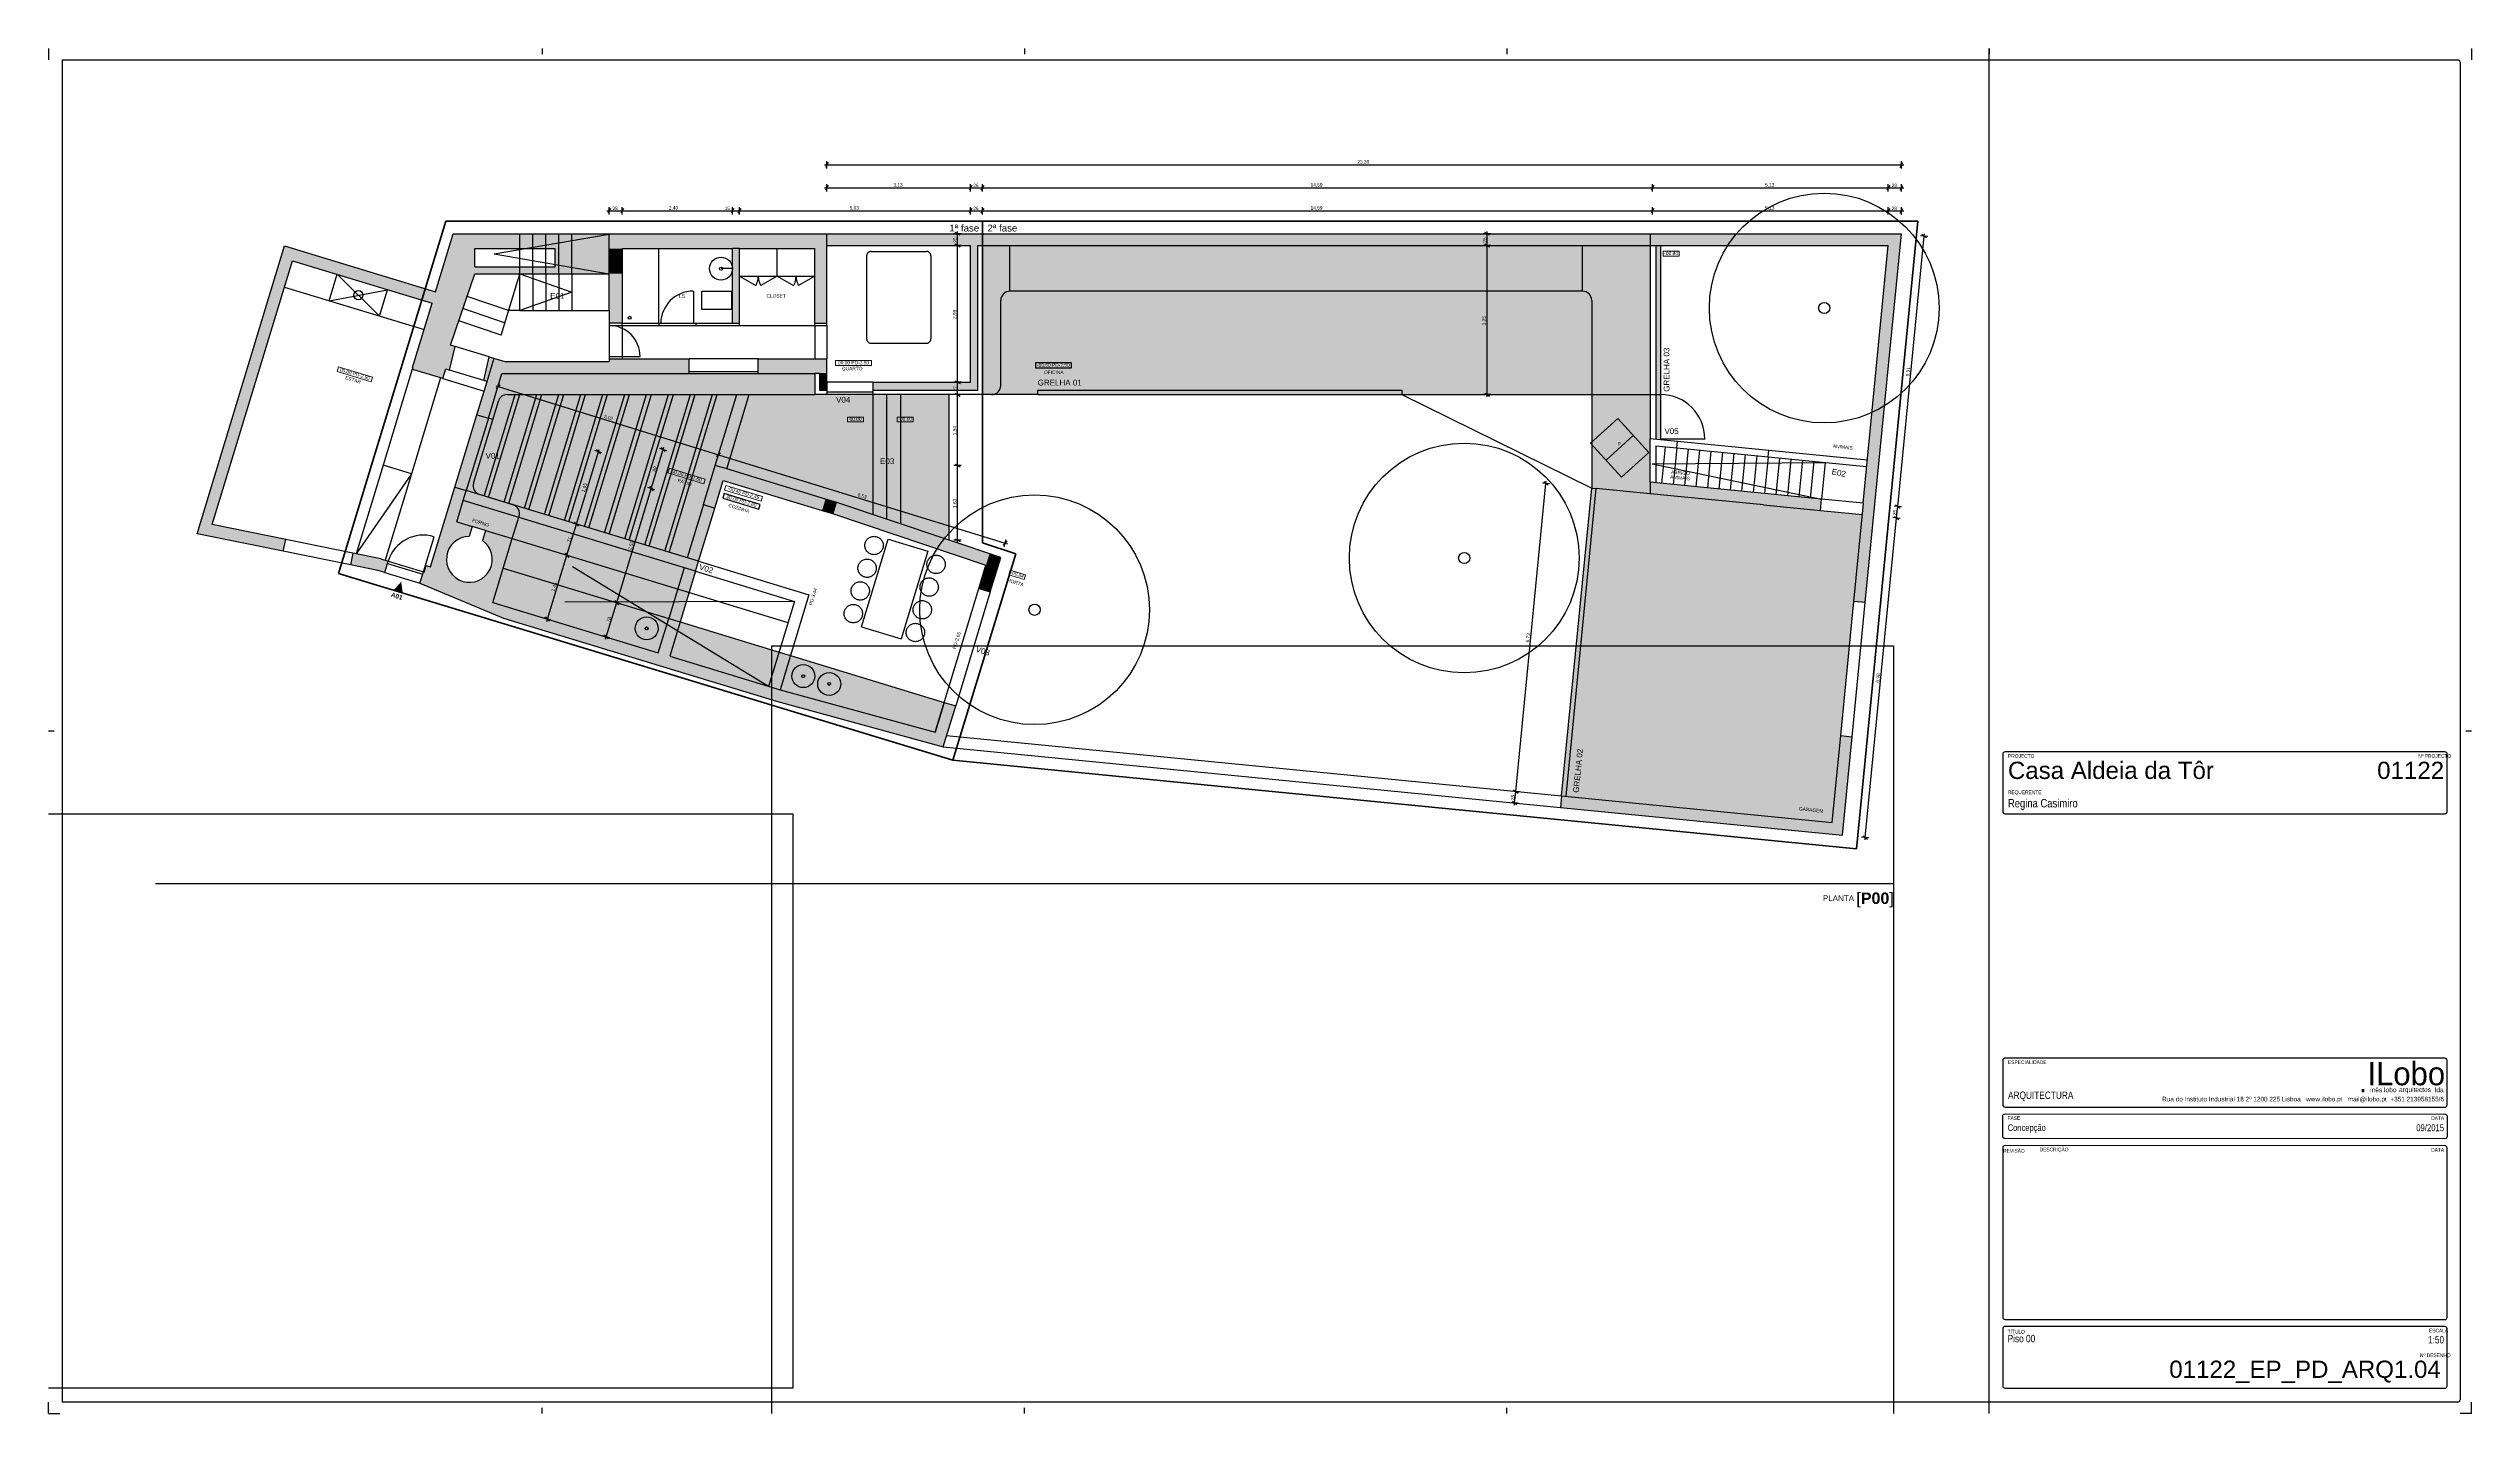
# Model space of a CAD drawing. Header units: metres. Extents: x 0 to 1.05, y 0 to 0.59.
import ezdxf
from ezdxf.xclip import XClip

# ---------------------------------------------------------------- set-up
doc = ezdxf.new("R2010")
doc.units = ezdxf.units.M
doc.header["$MEASUREMENT"] = 0
doc.header["$XCLIPFRAME"] = 0
for name, pattern in [('J-Ponteado', [0.00040100000000000004, 1e-06, -0.0004]), ('J-Tracejado Curto', [0.00105, 0.0007, -0.0003499999999999999]), ('J-Tracejado Largo', [0.0036, 0.0024, -0.0012]), ('Ponteado', [0.00025, 0, -0.00025]), ('Wipeout_Contour', [1, 0, -1])]:
    doc.linetypes.add(name, pattern=pattern)
for name, color, linetype in [('A-Folha rótulo', 7, 'Continuous'), ('A-Percursos', 7, 'Continuous'), ('A-Processo Vinha', 7, 'Continuous')]:
    doc.layers.add(name, color=color, linetype=linetype)
doc.styles.add('GENERATED_STYLE_2', font='')
doc.styles.add('GENERATED_STYLE_3', font='')
doc.styles.add('GENERATED_STYLE_4', font='')
doc.styles.add('GENERATED_STYLE_6', font='')
doc.styles.get('GENERATED_STYLE_2').set_extended_font_data('Swis721 BT')
doc.styles.get('GENERATED_STYLE_3').set_extended_font_data('Swis721 BT', bold=True)
doc.styles.get('GENERATED_STYLE_4').set_extended_font_data('Arial')
doc.styles.get('GENERATED_STYLE_6').set_extended_font_data('Swis721 BT')
picture_1 = doc.add_image_def('image1.jpg', size_in_pixel=(3264, 2448))
picture_2 = doc.add_image_def('image2.jpg', size_in_pixel=(3264, 2448))

# ---------------------------------------------------------------- blocks, each defined once
blk = doc.blocks.new('Desenho_1_2', base_point=(-1.335628882777242, -1.184958488912059))
at = {"color": 254, "linetype": 'Wipeout_Contour', "lineweight": 0, "ltscale": 3.864155545903943}
blk.add_wipeout([(0, 0), (1.054999999999999, 0), (1.054999999999999, 0.5939999999999417), (0, 0.5939999999999417)], dxfattribs=at)
at = {"layer": 'A-Percursos', "linetype": 'Continuous', "lineweight": 0, "ltscale": 1000, "true_color": 0xe5e5e5}
for points in [[(0.09754132477195476, 0.4729252876885703), (0.1062734910135223, 0.5016263202959457), (0.1670240100324683, 0.4831432350846268), (0.1585247015573426, 0.455207563346782, 0.4142135623730951), (0.1590572046604297, 0.4542093447108098), (0.1688155557469373, 0.4512404081886767), (0.1716856590076743, 0.4503671915645202), (0.1729540901467632, 0.4545362926187237), (0.1746761521032043, 0.4540123626442303), (0.1770741877365276, 0.4643355216131899), (0.1750651154540157, 0.4649467732500985), (0.1856560805117473, 0.4959413389196194), (0.2106560805117537, 0.4959413389196203), (0.210656080511753, 0.4989413389196291), (0.1856560805117529, 0.4989413389196216), (0.1856560805117522, 0.50694133891962), (0.1940560805117413, 0.5069413389196202), (0.1940560805117424, 0.5133413389196209), (0.1762116537829417, 0.5133413389196197), (0.1685375855143401, 0.4881180807365717), (0.1028122208434494, 0.5081147414297624), (0.09256647912000915, 0.4744388631704424)], [(0.1940560787399004, 0.5133413330959005), (0.1940560846487038, 0.5069413363361073), (0.2076035344041294, 0.5069413366995854), (0.2441227460465769, 0.5131413369596143), (0.2441227445006917, 0.5069413369116431), (0.2497560795192879, 0.5069413370803573), (0.281087576534105, 0.5069413379947516), (0.2846875765341059, 0.5069413380845995), (0.3389321184844665, 0.5069413417748196), (0.3389321184844658, 0.5083413382951567), (0.3389321184844658, 0.5133413403906939), (0.336132116989976, 0.5133413404719178), (0.2497560870349638, 0.5133413361210699)], [(0.2441227471784124, 0.4959413389196214), (0.244122747178418, 0.513141338919622), (0.2076035314921434, 0.5069413389196189), (0.2206560805117466, 0.5069413389196202), (0.2206560805117483, 0.5000191019023104)], [(0.2441227445835359, 0.5069413362732911), (0.2441227417579936, 0.4959413432614486), (0.2497560791372264, 0.4959413404359063), (0.2497560791372264, 0.5069413376860621)], [(0.3389321184844665, 0.5069413417748196), (0.3361321163375299, 0.5069413414312078), (0.3337321184844722, 0.5069413405451981), (0.3337321184844408, 0.4744151254817424), (0.3389321184844394, 0.4744151254817424)], [(0.2441227471784055, 0.4959413389196228), (0.2206560805117457, 0.5000191019023104), (0.2206560805117492, 0.49894133891962), (0.2106560805117534, 0.4989413389196184), (0.2106560805117472, 0.4959413389196214), (0.2168560805117485, 0.4959413389196217)], [(0.07339915214808124, 0.3935743838553123), (0.09754132477195476, 0.4729252876885703), (0.09256647912000915, 0.4744388631704424), (0.06842430649613451, 0.3950879593371845)], [(0.1891936366734539, 0.4433239282863559), (0.1865520356744201, 0.4346414681338047), (0.1915268803051648, 0.4331278918195804), (0.1941684836910103, 0.4418103539611413), (0.1962996558711769, 0.4488151242112526), (0.1987345581864983, 0.4577413390938461), (0.1919030549472462, 0.4598239026615385), (0.1895050189267296, 0.4495007422199533), (0.1909400707291733, 0.449064134700528)], [(0.2790321184844207, 0.4589413389200323), (0.2441227471784053, 0.4589413389200578), (0.2441227471784053, 0.4577413389200646), (0.1987345581391042, 0.457741338920101), (0.197306653260952, 0.4525067199811457), (0.1974228063739714, 0.4525067186032958), (0.2790321184844207, 0.4525067186032321)], [(0.3389321184844267, 0.4589413389199881), (0.3090321184844291, 0.4589413389200101), (0.3090321184844211, 0.4525067186032088), (0.3337321184844255, 0.4525067186031888), (0.3357321187496638, 0.4525067186031873), (0.3389321184844212, 0.4525067186031873)], [(0.1632333842091649, 0.3662427035192051), (0.1617198087272931, 0.3612678578672599), (0.1981389960400199, 0.346110967732034), (0.2640040146111295, 0.3260718179378523), (0.2655175900930007, 0.3310466635897971), (0.1934779982484909, 0.3529644008561315), (0.2019190922820064, 0.3807087323765947), (0.1902473390216739, 0.3842598133148323), (0.1889344263955799, 0.3799445097521519, -6.513130671390904), (0.1831942198741059, 0.3816909430004651), (0.1845071325001995, 0.3860062465631455), (0.1778102248918119, 0.3880437520195115), (0.1819368837776121, 0.4016073246731178), (0.1769620381256669, 0.4031209001549896), (0.1664026834419117, 0.3684142334806169), (0.1644892812680867, 0.3689963778967214), (0.1636160646439297, 0.3661262746359839)], [(0.07134482604725134, 0.3868221898664441), (0.07339915214808124, 0.3935743838553123), (0.06842430649613451, 0.3950879593371845), (0.06470623886229543, 0.3828673513639589), (0.1022515590182251, 0.3752215925947022), (0.1032891945384788, 0.3803170133356337)], [(0.7897582638853793, 0.391157427626841), (0.7860463614967244, 0.3533391545216744), (0.7910224500631946, 0.3528507463126416), (0.7952227606608826, 0.3956451079842771), (0.7902466720944124, 0.3961335161933102)], [(0.1314522394181732, 0.3692751428824892), (0.143394928317879, 0.3668431242446351), (0.146412591336694, 0.3659250131960952), (0.1479261668185659, 0.3708998588480406), (0.1475434863838012, 0.3710162877312622), (0.144673383123066, 0.371889504355418), (0.1324898749384245, 0.3743705636234214)], [(0.6587765376441976, 0.2687666298073952), (0.6582831051037157, 0.2637393514414703), (0.7810929709241838, 0.2516854368425223), (0.7852983058533227, 0.2945309883136158), (0.7803222172868494, 0.2950193965226509), (0.7766103148981984, 0.2572011234174811), (0.6637526262106688, 0.268278221598363)]]:
    blk.add_hatch(color=254, dxfattribs=at).paths.add_polyline_path(points)
at = {"layer": 'A-Percursos', "linetype": 'Continuous', "lineweight": 0, "ltscale": 1000}
for color, points in [(252, [(0.2978245534469717, 0.5069413376860636), (0.2978245534469717, 0.4744151251325692), (0.300824553210749, 0.4744151251325692), (0.300824553210749, 0.5069413376860636)]), (9, [(0.3389321184844658, 0.5083413312119054), (0.401436473669682, 0.5083413388823372), (0.4014364702003792, 0.4842456746702195), (0.4046364724029061, 0.4849984609443103), (0.4046364670130034, 0.5083413392750349), (0.5256725102703541, 0.5083413417592189), (0.5308725079040388, 0.5083413358744642), (0.6023100369945367, 0.5083413415536937), (0.610830744631071, 0.5083413409207975), (0.6190912992168625, 0.5083413389198952), (0.6983889834069066, 0.508341338919964), (0.6985889834069097, 0.5083413389199696), (0.7021005751976532, 0.5083413389199731), (0.7300127710821966, 0.5083413389199989), (0.731249496960972, 0.50834133892), (0.8010636832067473, 0.5083413389200653), (0.7942563616060365, 0.4377271251151489), (0.7940545495969964, 0.4356336738004258), (0.7902466720944124, 0.3961335161933104), (0.7952227606608826, 0.3956451079842773), (0.7994308319475683, 0.4385185385066679), (0.7996398842300718, 0.4406484426596322), (0.806774766738243, 0.5133413389200641), (0.7349698246787408, 0.5133413389199821), (0.7333643574459945, 0.513341338919981), (0.7021005751976532, 0.5133413389199584), (0.6985889834069101, 0.5133413389199553), (0.6108307426847055, 0.5133413394773074), (0.525672509187695, 0.5133413349736387), (0.3389321184844658, 0.5133413403906939)]), (252, [(0.2441227417579936, 0.4959413432614486), (0.2441227472251606, 0.4744151254817466), (0.2497560791372264, 0.4744151254817475), (0.2497560791372264, 0.4959413432614486)]), (9, [(0.3589321198819304, 0.4453814578699284), (0.4046364719891196, 0.4453814578530548), (0.4046364715095072, 0.448815125316582), (0.4046364724029061, 0.4849984609443103), (0.4014364702003792, 0.4842456746702195), (0.401436470884601, 0.4488151250073245), (0.3589321198819297, 0.4488151247888208)]), (9, [(0.3357321187496638, 0.445381457878494), (0.3389321184844181, 0.4453814578773125), (0.3389321184844181, 0.4488151254817483), (0.3389321184844212, 0.4525067186031873), (0.3357321187496638, 0.4525067186031873)]), (252, [(0.2851387442872604, 0.3955378062166497), (0.2901135897263967, 0.3940242309282711), (0.2952917880236303, 0.4110440204117207), (0.2903169423539425, 0.4125575961947427)]), (252, [(0.2952917878709984, 0.4110440207128712), (0.2937782123891266, 0.406069175060926), (0.3368297613001896, 0.3929709256985743), (0.3383433367820616, 0.3979457713505201)]), (9, [(0.6974035708290631, 0.4002221357060824), (0.701891251794236, 0.3997816655324564), (0.7019151631824627, 0.3997793182288218), (0.7466760489011679, 0.3953859916237896), (0.7516521374686049, 0.3948975827832542), (0.7715564910845778, 0.392943950007409), (0.7720448993311813, 0.3979200389566575), (0.7019151631824627, 0.4048033441098173), (0.6974035706532962, 0.4052461615263905)]), (252, [(0.3383433367820612, 0.3979457713505195), (0.3368297613001896, 0.3929709256985743), (0.3418046069521345, 0.3914573502167025), (0.3433181824340148, 0.3964321958686452)]), (252, [(0.3418046072070569, 0.3914573494068425), (0.4081915386060813, 0.3691688934337807), (0.4097051138698808, 0.3741437383689614), (0.3433181828226841, 0.3964321954984182)]), (252, [(0.4081915386060813, 0.3691688934337807), (0.4131228999771617, 0.3675132598852746), (0.4146364752148248, 0.3724881047345567), (0.4097051138698808, 0.3741437383689614)]), (252, [(0.4081915392108424, 0.3691688942080527), (0.4051090609326611, 0.3590373517841243), (0.4100836650985213, 0.357523849803816), (0.4131228999771617, 0.3675132600121489)]), (252, [(0.2704924357449459, 0.3295330881079253), (0.2750331621905611, 0.344457625063761), (0.2700583165386161, 0.3459712005456324), (0.2655175900930007, 0.3310466635897971)]), (252, [(0.2640040146111295, 0.3260718179378523), (0.3120304091741373, 0.3114599930936288), (0.3135439846560086, 0.3164348387455735), (0.2704924357449459, 0.3295330881079253), (0.2655175900930007, 0.3310466635897971)]), (252, [(0.3120304091741373, 0.3114599930936288), (0.3170052548260753, 0.309946417611759), (0.389574322514362, 0.2901133947292813), (0.3950032371102219, 0.3079572436125855), (0.3900286328374449, 0.3094707456558794), (0.386070050807934, 0.2964596108738686), (0.3185188303079534, 0.3149212632637013), (0.3135439846560086, 0.3164348387455735)])]:
    blk.add_hatch(color=color, dxfattribs=at).paths.add_polyline_path(points)
at = {"layer": 'A-Percursos', "linetype": 'Continuous', "lineweight": 0, "ltscale": 1000, "true_color": 0x595505}
for points in [[(0.5308725079040388, 0.5083413358744642), (0.4066364710104087, 0.5083413381991684), (0.4066364754590319, 0.443381458571265), (0.4106364754590319, 0.443381458571265, 0.4142135623730951), (0.4146364754590324, 0.4473814585712637), (0.4146364754590335, 0.4843814585711428, -0.4142135623730951), (0.4186364754590339, 0.4883814585711446), (0.5765005751976424, 0.4883814585711386), (0.5845005751976431, 0.4883814585711379), (0.6679244866313803, 0.4883814585711357, -0.4142135623730951), (0.6719244866313745, 0.4843814585711419), (0.6719244866313776, 0.4433814585712645), (0.6719244866313807, 0.4027229340167562), (0.6739149220579708, 0.4025275707331442), (0.6974035708290627, 0.4002221357060805), (0.6974035708290622, 0.4052461615091387), (0.6974035708290627, 0.4213230463103412), (0.697403570829064, 0.5083413390248992), (0.5845979008515156, 0.508341340130446), (0.5845005751976438, 0.5083413401378547)], [(0.7019151626200313, 0.4843814585711448), (0.7019151626200308, 0.5083413389199729), (0.6999151626200311, 0.5083413389199705), (0.6999151626200311, 0.4843814585711448)], [(0.7019151626200308, 0.4488151254817487), (0.7019151626200304, 0.4843814585711446), (0.6999151626200306, 0.4843814585711446), (0.6999151626200311, 0.4488151254817483)], [(0.1865520356744201, 0.4346414673014518), (0.1769620381256667, 0.4031209001549896), (0.1819368837776121, 0.4016073246731178), (0.1806139717163835, 0.3972591547968651), (0.1778102248918119, 0.3880437520195115), (0.1845071325001995, 0.3860062465631455), (0.1902473390216739, 0.3842598133148323), (0.1980905859819968, 0.3818735390205197), (0.1980905859819968, 0.3966926299652618), (0.1876770902990872, 0.3998608914248043, -0.4142135623730951), (0.1850145747836462, 0.404851984604663), (0.1958742492354355, 0.4405457474034755, -0.3301271688888013), (0.1997010535830857, 0.4433814585712661), (0.1974228063739714, 0.4525067186032958), (0.1915268813263655, 0.4331278918195804)], [(0.1997010535830857, 0.4433814585712661), (0.3337321184844255, 0.4433814588246008), (0.3337321184844255, 0.4525067185076681), (0.1973066533079799, 0.4525067199811457)], [(0.5892515705188164, 0.4433814585712641), (0.5892515705188162, 0.4453814585712641), (0.430732118484475, 0.4453814585712641), (0.4307321184844755, 0.4433814585712641)], [(0.7019151626200304, 0.423894644738013), (0.7019151626200308, 0.4488151254817487), (0.6999151626200311, 0.4488151254817483), (0.6999151626200302, 0.4240909467943406)], [(0.6723520157890635, 0.3866040873204415), (0.6739149220579708, 0.4025275707331422), (0.671924486631382, 0.4027229340167557), (0.6587765376441985, 0.268766629807397), (0.6607669730707864, 0.2685712665237836)], [(0.1980905859819968, 0.3818735390205197), (0.2019190922820064, 0.3807087323765947), (0.2028424808476283, 0.383743741628368), (0.2047228391065785, 0.3899241351539482), (0.2048814623355981, 0.3904455006825511, 0.4142135623730951), (0.202218946820157, 0.3954365938624098), (0.1980905859819968, 0.3966926299652618)], [(0.2700583165386161, 0.3459712005456324), (0.1980187246941063, 0.3678889378119672), (0.1934779982484909, 0.3529644008561315), (0.2655175900930007, 0.3310466635897971)], [(0.2750331621905611, 0.344457625063761), (0.2704924357449459, 0.3295330881079253), (0.3185188303079538, 0.314921263263702), (0.3230595567535692, 0.3298458002195372)], [(0.3230595567535692, 0.3298458002195375), (0.3185188303079538, 0.3149212632637017), (0.386070050807934, 0.2964596108738689), (0.3900286328374449, 0.3094707456558794)]]:
    blk.add_hatch(color=58, dxfattribs=at).paths.add_polyline_path(points)
at = {"layer": 'A-Percursos', "linetype": 'Continuous', "lineweight": 0, "ltscale": 1000, "true_color": 0x2c2a02}
for points in [[(0.4146364754590321, 0.4473814585712645, -0.4142135623730951), (0.4106364754590319, 0.4433814585712652), (0.4307321184844755, 0.4433814585712652), (0.4307321184844755, 0.4453814585712643), (0.5892515705188162, 0.4453814585712641), (0.5892515705188162, 0.4433814585712645), (0.6719244866313776, 0.4433814585712645), (0.6719244866313745, 0.4843814585711446, 0.4142135623730951), (0.6679244866313776, 0.4883814585711357), (0.4186364754590339, 0.4883814585711446, 0.4142135623730951), (0.4146364754590335, 0.4843814585711441)], [(0.1850145747836462, 0.4048519846046628, 0.4142135623730951), (0.1876770902990874, 0.3998608914248041), (0.202218946820157, 0.3954365938624098, -0.4142135623730951), (0.2048814623355981, 0.3904455006825509), (0.2047228391065785, 0.3899241351539482), (0.2028424808476277, 0.3837437416283671), (0.2019190922820064, 0.3807087323765947), (0.1980187246941063, 0.3678889378119672), (0.2244434023472104, 0.3598493428153937), (0.2598661396079081, 0.3490721267227459), (0.2700583165386161, 0.3459712005456324), (0.2750331621905611, 0.344457625063761), (0.2817372766030333, 0.3664928224057415), (0.2830601886642619, 0.3708409922819949), (0.2901135897263967, 0.3940242309282711), (0.2851387440385995, 0.3955378062923034), (0.2903169422190532, 0.4125575961947427), (0.2952917878709986, 0.4110440207128716), (0.3331771509127341, 0.3995175612740018), (0.3427441617818592, 0.3966068391934792), (0.3433181748208807, 0.3964321981849088), (0.3561321184845199, 0.3921301009271931), (0.3621321184845216, 0.3901156872366176), (0.3681321184845234, 0.3881012735460418), (0.3900850792496189, 0.3807308834230363, -0.01589452107274933), (0.3921321184844748, 0.3831619240073798), (0.3921321184844748, 0.443381458571265), (0.3337321184844255, 0.4433814579900026), (0.1997010535830857, 0.4433814585712661, 0.3301271688888421), (0.1958742492354355, 0.4405457474034755)], [(0.6739149228257122, 0.4025275707331455), (0.6607669730707864, 0.2685712664830304), (0.7766103147886434, 0.2572011234174811), (0.7803222169853936, 0.2950193965985102), (0.7859486793993438, 0.3523439374551298), (0.7897582645435692, 0.391157427667596)]]:
    blk.add_hatch(color=38, dxfattribs=at).paths.add_polyline_path(points)
at = {"layer": 'A-Percursos', "linetype": 'Continuous', "lineweight": 0, "ltscale": 1000, "true_color": 0x000000}
blk.add_hatch(color=178, dxfattribs=at).paths.add_polyline_path([(0.1535627524477412, 0.3619416954440444), (0.1504165683097856, 0.3584719111208801), (0.1542433726574362, 0.35730762228867)])
at = {"color": 169, "linetype": 'J-Tracejado Largo', "lineweight": 50, "ltscale": 1000, "true_color": 0x1f3355}
for p, q in [((0.172966845033736, 0.5189207519729151), (0.1262961495362753, 0.3655615056445649)), ((0.3389321126290438, 0.5189207519729151), (0.172966845033736, 0.5189207519729151)), ((0.3389321126290438, 0.5189207519729151), (0.813985082731325, 0.5189207519729151)), ((0.4066364666034852, 0.3789466625092383), (0.4066364666034852, 0.5189207519729151)), ((0.813985082731325, 0.5189207519729151), (0.7871637394797693, 0.2456547522083539)), ((0.3938326941474139, 0.2842605980139711), (0.4211572897295134, 0.3740715195324603)), ((0.4211572897295134, 0.3740715195324603), (0.4066364666034852, 0.3789466625092383)), ((0.1262961495362753, 0.3655615056445649), (0.3938326941474139, 0.2842605980139711)), ((0.7871637394797693, 0.2456547522083539), (0.3938326941474139, 0.2842605980139711))]:
    blk.add_line(p, q, dxfattribs=at)
at = {"linetype": 'Continuous', "ltscale": 1000}
for p, q in [((0.06470623591838917, 0.3828673521952408), (0.1028122250733137, 0.5081147397211686)), ((0.1028122250733137, 0.5081147397211686), (0.1685375894070522, 0.4881180841409765)), ((0.1685375894070522, 0.4881180841409765), (0.1762116529426839, 0.5133413355625486)), ((0.1762116529426839, 0.5133413355625486), (0.2497560731975535, 0.5133413355625486)), ((0.1856560761777887, 0.4989413420445599), (0.1856560761777887, 0.5069413436836893)), ((0.1856560761777887, 0.5069413436836893), (0.2206560872791644, 0.5069413436836893)), ((0.2206560872791644, 0.4989413420445599), (0.2206560872791644, 0.5069413436836893)), ((0.2497560731975535, 0.5133413355625486), (0.8067747653064865, 0.5133413355625486)), ((0.2497560731975535, 0.5069413436836893), (0.2497560731975535, 0.4744151325161524)), ((0.2497560731975535, 0.5069413436836893), (0.2978245468552556, 0.5069413436836893)), ((0.2657588118845812, 0.4744151325161524), (0.2657588118845812, 0.5069413436836893)), ((0.2978245468552556, 0.4744151325161524), (0.2978245468552556, 0.5069413436836893)), ((0.3008245514001141, 0.5069413436836893), (0.2978245468552556, 0.5069413436836893)), ((0.3008245514001141, 0.4744151325161524), (0.3008245514001141, 0.5069413436836893)), ((0.3008245514001141, 0.5069413436836893), (0.3337321162798318, 0.5069413436836893)), ((0.3337321162798318, 0.4734151205207062), (0.3337321162798318, 0.5069413436836893)), ((0.3389321126290438, 0.5083413384682778), (0.3389321126290438, 0.5133413355625486)), ((0.3389321126290438, 0.5083413384682778), (0.4014364702542732, 0.5083413384682778)), ((0.3389321126290438, 0.4734151205207062), (0.3389321126290438, 0.5083413384682778)), ((0.4014364702542732, 0.4488151178384946), (0.4014364702542732, 0.5083413384682778)), ((0.4046364740540729, 0.4453814566793024), (0.4046364740540729, 0.5083413384682778)), ((0.4046364740540729, 0.5083413384682778), (0.4066364666034852, 0.5083413384682778)), ((0.4066364666034852, 0.5083413384682778), (0.8010636876981847, 0.5083413384682778)), ((0.4066364823242253, 0.4433814641298901), (0.4066364823242253, 0.5083413384682778)), ((0.4186364690621792, 0.4883814536990672), (0.4186364690621792, 0.5083413384682778)), ((0.6679244886661652, 0.4883814536990672), (0.6679244886661652, 0.5083413384682778)), ((0.6974035645101677, 0.5133174243169296), (0.6974035645101677, 0.4243374696761076)), ((0.6999151571030915, 0.5083413384682778), (0.6999151571030915, 0.4240909527513526)), ((0.7019151653732438, 0.5083413384682778), (0.7019151653732438, 0.4433814641298901)), ((0.7900522368154391, 0.3961526037568839), (0.8010636876981847, 0.5083413384682778)), ((0.7952227567770537, 0.395645106826526), (0.8067747653064865, 0.5133413355625486)), ((0.0713448214690174, 0.386822187328636), (0.1062734918520372, 0.5016263186795169)), ((0.1062734918520372, 0.5016263186795169), (0.1670240122755881, 0.4831432402307889)), ((0.1750651079292133, 0.4649467665939485), (0.1856560761777887, 0.4959413374997014)), ((0.1856560761777887, 0.4989413420445599), (0.2206560872791644, 0.4989413420445599)), ((0.1856560761777887, 0.4959413374997014), (0.2168560857145409, 0.4959413374997014)), ((0.2052734531834869, 0.4799413342214428), (0.2052734531834869, 0.4959413374997014)), ((0.2109067760114915, 0.4959413374997014), (0.2109067760114915, 0.4799413342214428)), ((0.2165401145602363, 0.4959413374997014), (0.2165401145602363, 0.4799413342214428)), ((0.2168560857145409, 0.4959413374997014), (0.2441227503695489, 0.4959413374997014)), ((0.222173453108981, 0.4959413374997014), (0.222173453108981, 0.4799413342214428)), ((0.2278067759369857, 0.4959413374997014), (0.2278067759369857, 0.4799413342214428)), ((0.2441227503695489, 0.4799413342214428), (0.2441227503695489, 0.4959413374997014)), ((0.2978245468552556, 0.4981958488305552), (0.2928245497609849, 0.4981958488305552)), ((0.1027806263858092, 0.4901459024002808), (0.1635311468093601, 0.4716628239515528)), ((0.1221538288570201, 0.4842516938911136), (0.1256466943232481, 0.4957321101703497)), ((0.1441579443381492, 0.47755703246072), (0.1476508098043772, 0.4890374487399561)), ((0.2844740227809167, 0.4804151258851293), (0.2844740227809167, 0.4884151275242586)), ((0.2844740227809167, 0.4884151275242586), (0.2974740215143167, 0.4884151275242586)), ((0.2974740215143167, 0.4804151258851293), (0.2974740215143167, 0.4884151275242586)), ((0.3008245514001141, 0.4949413412249953), (0.3172783338399729, 0.4949413412249953)), ((0.3172783338399729, 0.4949413412249953), (0.3337321162798318, 0.4949413412249953)), ((0.6679244886661652, 0.4883814536990672), (0.4186364690621792, 0.4883814536990672)), ((0.1585247042116681, 0.455207563762129), (0.1670240122755881, 0.4831432402307889)), ((0.2052734531834869, 0.4799413342214428), (0.2441227503695489, 0.4799413342214428)), ((0.2441227503695489, 0.4799413342214428), (0.2441227503695489, 0.4734151205207062)), ((0.2974740215143167, 0.4804151258851293), (0.2844740227809167, 0.4804151258851293)), ((0.4146364682426145, 0.4473814649494547), (0.4146364682426145, 0.4843814528795026)), ((0.6719244894857298, 0.4843814528795026), (0.6719244894857298, 0.4027229298542064)), ((0.1746761453788473, 0.4540123630581975), (0.1770741870663756, 0.4643355284999875)), ((0.1770741870663756, 0.4643355284999875), (0.1750651079292133, 0.4649467665939485)), ((0.2497560731975535, 0.4744151325161524), (0.2441227503695489, 0.4744151325161524)), ((0.2441227503695489, 0.4734151205207062), (0.2497560731975535, 0.4734151205207062)), ((0.2497560731975535, 0.4744151325161524), (0.2657588118845812, 0.4744151325161524)), ((0.2497560731975535, 0.4734151205207062), (0.2497560731975535, 0.4744151325161524)), ((0.2497560731975535, 0.4734151205207062), (0.2657588118845812, 0.4734151205207062)), ((0.2657588118845812, 0.4744151325161524), (0.2657588118845812, 0.4734151205207062)), ((0.2657588118845812, 0.4744151325161524), (0.2818218238889681, 0.4744151325161524)), ((0.2657588118845812, 0.4734151205207062), (0.2818218238889681, 0.4734151205207062)), ((0.2818218238889681, 0.4744151325161524), (0.2818218238889681, 0.4734151205207062)), ((0.2818218238889681, 0.4744151325161524), (0.3008245514001141, 0.4744151325161524)), ((0.2818218238889681, 0.4734151205207062), (0.3008245514001141, 0.4734151205207062)), ((0.3008245514001141, 0.4734151205207062), (0.3008245514001141, 0.4744151325161524)), ((0.3337321162798318, 0.4744151325161524), (0.3389321126290438, 0.4744151325161524)), ((0.3337321162798318, 0.4734151205207062), (0.3389321126290438, 0.4734151205207062)), ((0.1716856518817202, 0.450367195062346), (0.1590571971187085, 0.4542093439310488)), ((0.1716856518817202, 0.450367195062346), (0.1729540955135539, 0.4545362881619097)), ((0.1729540955135539, 0.4545362881619097), (0.1746761453788473, 0.4540123630581975)), ((0.1895050164061939, 0.4495007464743814), (0.1919030580937222, 0.4598238961954314)), ((0.1919030580937222, 0.4598238961954314), (0.1987345528455282, 0.4577413383192661)), ((0.1987345528455282, 0.4577413383192661), (0.2441227503695489, 0.4577413383192661)), ((0.2441227503695489, 0.4589413338489135), (0.2790321156837848, 0.4589413338489135)), ((0.2441227503695489, 0.4589413338489135), (0.2441227503695489, 0.4577413383192661)), ((0.2790321156837848, 0.4525067249004596), (0.2790321156837848, 0.4589413338489135)), ((0.3090321139701496, 0.4589413338489135), (0.2790321156837848, 0.4589413338489135)), ((0.3090321139701496, 0.4525067249004596), (0.3090321139701496, 0.4589413338489135)), ((0.3090321139701496, 0.4589413338489135), (0.3389321126290438, 0.4589413338489135)), ((0.3389321126290438, 0.4488151178384946), (0.3389321126290438, 0.4589413338489135)), ((0.1865520325948309, 0.4346414715357743), (0.1909400684410984, 0.4490641343609179)), ((0.1909400684410984, 0.4490641343609179), (0.1895050164061939, 0.4495007464743814)), ((0.1915268765050185, 0.4331278944043101), (0.1974227985748514, 0.4525067249004596)), ((0.1974227985748514, 0.4525067249004596), (0.2790321156837848, 0.4525067249004596)), ((0.1997010482231836, 0.4433814641298901), (0.3337321162798318, 0.4433814641298901)), ((0.2790321156837848, 0.4535067211751658), (0.3090321139701496, 0.4535067211751658)), ((0.2790321156837848, 0.4525067249004596), (0.3090321139701496, 0.4525067249004596)), ((0.3090321139701496, 0.4525067249004596), (0.3337321162798318, 0.4525067249004596)), ((0.3337321162798318, 0.4525067249004596), (0.3337321162798318, 0.4433814641298901)), ((0.3357321245499841, 0.4525067249004596), (0.3337321162798318, 0.4525067249004596)), ((0.3391657857091763, 0.4433814641298901), (0.3337321162798318, 0.4433814641298901)), ((0.3357321245499841, 0.4525067249004596), (0.3357321245499841, 0.4453814566793024)), ((0.3357321245499841, 0.4525067249004596), (0.3389321126290438, 0.4525067249004596)), ((0.3357321245499841, 0.4453814566793024), (0.3389321126290438, 0.4453814566793024)), ((0.3389321126290438, 0.4488151178384946), (0.3389321126290438, 0.4433814641298901)), ((0.358932116726867, 0.4488151178384946), (0.3389321126290438, 0.4488151178384946)), ((0.358932116726867, 0.4443814604045962), (0.3389321126290438, 0.4443814604045962)), ((0.358932116726867, 0.4433814641298901), (0.3389321126290438, 0.4433814641298901)), ((0.358932116726867, 0.4488151178384946), (0.358932116726867, 0.4433814641298901)), ((0.358932116726867, 0.4488151178384946), (0.4014364702542732, 0.4488151178384946)), ((0.358932116726867, 0.4453814566793024), (0.4046364740540729, 0.4453814566793024)), ((0.358932116726867, 0.4433814641298901), (0.358932116726867, 0.3911900377446769)), ((0.4066364823242253, 0.4433814641298901), (0.358932116726867, 0.4433814641298901)), ((0.364932125816584, 0.4433814641298901), (0.364932125816584, 0.3891756292766369)), ((0.370932119185561, 0.4433814641298901), (0.370932119185561, 0.387161220808597)), ((0.3921321188130316, 0.380043624308585), (0.3921321188130316, 0.4433814641298901)), ((0.4106364831437899, 0.4433814641298901), (0.4066364823242253, 0.4433814641298901)), ((0.4307321165033493, 0.4433814641298901), (0.4106364831437899, 0.4433814641298901)), ((0.4307321165033493, 0.4453814566793024), (0.5892515699878399, 0.4453814566793024)), ((0.4307321165033493, 0.4433814641298901), (0.4307321165033493, 0.4453814566793024)), ((0.4307321165033493, 0.4433814641298901), (0.5892515699878399, 0.4433814641298901)), ((0.5892515699878399, 0.4453814566793024), (0.5892515699878399, 0.4433814641298901)), ((0.5892515699878399, 0.4433814641298901), (0.6719244894857298, 0.4433814641298901)), ((0.6719244894857298, 0.4433814641298901), (0.7019151653732438, 0.4433814641298901)), ((0.7019151653732438, 0.4433814641298901), (0.7019151653732438, 0.4240923990594374)), ((0.1769620353068448, 0.4031209003886222), (0.1865520325948309, 0.4346414715357743)), ((0.1850145756592278, 0.4048519896794455), (0.1958742427967716, 0.4405457413185748)), ((0.1865520325948309, 0.4346414715357743), (0.1915268765050185, 0.4331278944043101)), ((0.1934402792182245, 0.4325457396794454), (0.1915268765050185, 0.4331278944043101)), ((0.6833093393861901, 0.4330386163215549), (0.6714672360405781, 0.4222792003433226)), ((0.6967585897080554, 0.4182359989300951), (0.6833093393861901, 0.4330386163215549)), ((0.6849165020831836, 0.4074765829518628), (0.6714672360405781, 0.4222792003433226)), ((0.6974035645101677, 0.4243374696761076), (0.7092116953365274, 0.4231784895572558)), ((0.6974035645101677, 0.4052461557947686), (0.6974035645101677, 0.4243374696761076)), ((0.7089186607419585, 0.4201928223273247), (0.7092116953365274, 0.4231784895572558)), ((0.7092116953365274, 0.4231784895572558), (0.7490204135672214, 0.4192712096625177)), ((0.14571888805939, 0.4126264930232692), (0.1339869399393223, 0.374065702858641)), ((0.1580092368661038, 0.4088872049567265), (0.14571888805939, 0.4126264930232692)), ((0.2851387428325343, 0.3955378127756713), (0.2903169345152943, 0.4125575890196214)), ((0.2952917941462219, 0.4110440276088973), (0.2903169345152943, 0.4125575890196214)), ((0.6849165020831836, 0.4074765829518628), (0.6967585897080554, 0.4182359989300951)), ((0.6999151571030915, 0.4210765322878664), (0.7089186607419585, 0.4201928223273247)), ((0.6999151571030915, 0.4210765322878664), (0.6999151571030915, 0.4051355761092431)), ((0.7089186607419585, 0.4201928223273247), (0.7487273632519125, 0.4162855581533267)), ((0.7487273632519125, 0.4162855581533267), (0.7471644544381653, 0.4003620834376411)), ((0.7487273632519125, 0.4162855581533267), (0.7490204135672214, 0.4192712096625177)), ((0.7487273632519125, 0.4162855581533267), (0.7916151456291863, 0.4120760784725694)), ((0.7490204135672214, 0.4192712096625177), (0.7919081959444952, 0.4150617299817605)), ((0.7537034491005642, 0.415797161922132), (0.752140540286817, 0.3998736714857064)), ((0.7586795349492159, 0.4153087499701972), (0.7571166261354687, 0.3993852595337716)), ((0.7636556207978678, 0.4148203380182624), (0.7620927277048606, 0.3988968475818368)), ((0.7686317223672594, 0.4143319260663277), (0.7670688135535122, 0.3984084513506421)), ((0.7736078082159112, 0.413843529835133), (0.772044899402164, 0.3979200393987073)), ((0.1580092368661038, 0.4088872049567265), (0.1465766587988459, 0.3713104387949117)), ((0.1664026814665139, 0.3684142382966164), (0.1769620353068448, 0.4031209003886222)), ((0.1769620353068448, 0.4031209003886222), (0.1819368792170324, 0.4016073232571581)), ((0.1778102321156091, 0.3880437517136347), (0.1819368792170324, 0.4016073232571581)), ((0.2901135867427219, 0.3940242356442072), (0.2937782170147578, 0.4060691679779697)), ((0.2937782170147578, 0.4060691679779697), (0.3368297623411531, 0.3929709303399848)), ((0.3383433394726172, 0.3979457742501724), (0.2952917941462219, 0.4110440276088973)), ((0.6587765428677006, 0.2687666296372455), (0.6719244894857298, 0.4027229298542064)), ((0.6607669772071614, 0.2685712680006196), (0.6739149238251906, 0.4025275682175806)), ((0.6719244894857298, 0.4027229298542064), (0.6739149238251906, 0.4025275682175806)), ((0.772044899402164, 0.3979200393987073), (0.6974035645101677, 0.4052461557947686)), ((0.6974035645101677, 0.4052461557947686), (0.6974035645101677, 0.4002221374096984)), ((0.2022189448328682, 0.3954365869304766), (0.1876770873566505, 0.3998608905240441)), ((0.2019190874371168, 0.380708737378704), (0.2048814565302909, 0.3904455034958154)), ((0.2851387428325343, 0.3955378127756713), (0.2901135867427219, 0.3940242356442072)), ((0.3368297623411531, 0.3929709303399848), (0.3418046062513407, 0.3914573532085207)), ((0.3433181833828049, 0.3964321971187083), (0.3383433394726172, 0.3979457742501724)), ((0.3418046062513407, 0.3914573532085207), (0.4081915307679465, 0.3691688967020714)), ((0.4146364682426145, 0.3724881108736853), (0.3433181833828049, 0.3964321971187083)), ((0.7466760424862305, 0.3953859975889893), (0.6974035645101677, 0.4002221374096984)), ((0.7466760424862305, 0.3953859975889893), (0.7715564874502292, 0.3929439535500556)), ((0.7715564874502292, 0.3929439535500556), (0.772044899402164, 0.3979200393987073)), ((0.7715564874502292, 0.3929439535500556), (0.7897582589764671, 0.3911574329298091)), ((0.7900522368154391, 0.3961526037568839), (0.772044899402164, 0.3979200393987073)), ((0.786046356439095, 0.3533391490385758), (0.7902324436586549, 0.3959884792307413)), ((0.7910224422877468, 0.3528507528073811), (0.7952227567770537, 0.395645106826526)), ((0.1022515606001, 0.3752215859917026), (0.06470623591838917, 0.3828673521952408)), ((0.1032891923264906, 0.3803170079780889), (0.0713448214690174, 0.386822187328636)), ((0.1022515606001, 0.3752215859917026), (0.1032891923264906, 0.3803170079780889)), ((0.1324898695849127, 0.374370559449729), (0.1032891923264906, 0.3803170079780889)), ((0.1778102321156091, 0.3880437517136347), (0.1845071258910901, 0.3860062494784585)), ((0.1845071258910901, 0.3860062494784585), (0.1831942240063894, 0.3816909377756714)), ((0.1902473340307081, 0.3842598167453445), (0.1845071258910901, 0.3860062494784585)), ((0.1902473340307081, 0.3842598167453445), (0.1889344321460075, 0.3799445050425573)), ((0.1902473340307081, 0.3842598167453445), (0.2019190874371168, 0.380708737378704)), ((0.1934779932736092, 0.3529643980372167), (0.2019190874371168, 0.380708737378704)), ((0.1314522378585221, 0.3692751374633427), (0.1022515606001, 0.3752215859917026)), ((0.1324898695849127, 0.374370559449729), (0.1314522378585221, 0.3692751374633427)), ((0.1433949224989866, 0.366843123256562), (0.1314522378585221, 0.3692751374633427)), ((0.1446733802422334, 0.3718894965339862), (0.1324898695849127, 0.374370559449729)), ((0.1446733802422334, 0.3718894965339862), (0.1479261742871276, 0.3708998602269743)), ((0.1464125971556635, 0.3659250163167867), (0.1479261742871276, 0.3708998602269743)), ((0.1476350890643252, 0.3699431588703713), (0.1629423107699734, 0.365285999675154)), ((0.1479261742871276, 0.3708998602269743), (0.1632333802720357, 0.366242701031757)), ((0.4100836633198622, 0.3575238528330111), (0.4146364682426145, 0.3724881108736853)), ((0.1464125971556635, 0.3659250163167867), (0.1433949224989866, 0.366843123256562)), ((0.1464125971556635, 0.3659250163167867), (0.1617198031405715, 0.3612678571215693)), ((0.1617198031405715, 0.3612678571215693), (0.1632333802720357, 0.366242701031757)), ((0.1617198031405715, 0.3612678571215693), (0.1981389883293992, 0.3461109728530383)), ((0.1632333802720357, 0.366242701031757), (0.1636160702471209, 0.3661262732309321)), ((0.1636160702471209, 0.3661262732309321), (0.1644892787533079, 0.368996377300741)), ((0.1644892787533079, 0.368996377300741), (0.1664026814665139, 0.3684142382966164)), ((0.1980187246680016, 0.3678889454885197), (0.270058324243616, 0.3459711997532361)), ((0.3992876180173088, 0.3399033242287148), (0.4051090552207753, 0.359037351360775)), ((0.4051090552207753, 0.359037351360775), (0.4081915307679465, 0.3691688967020714)), ((0.4051090552207753, 0.359037351360775), (0.4100836633198622, 0.3575238528330111)), ((0.1934779932736092, 0.3529643980372167), (0.2655175928492236, 0.3310466680226732)), ((0.4100836633198622, 0.3575238528330111), (0.3950032447309439, 0.3079572398105759)), ((0.7803222148958101, 0.2950194008833414), (0.786046356439095, 0.3533391490385758)), ((0.7852983007444618, 0.2945309889314066), (0.7910224422877468, 0.3528507528073811)), ((0.7910224422877468, 0.3528507528073811), (0.786046356439095, 0.3533391490385758)), ((0.1981389883293992, 0.3461109728530383), (0.3170052488645301, 0.3099464164908324)), ((0.2655175928492236, 0.3310466680226732), (0.270058324243616, 0.3459711997532361)), ((0.270058324243616, 0.3459711997532361), (0.2750331681538036, 0.344457622621772)), ((0.2750331681538036, 0.344457622621772), (0.2704924367594113, 0.3295330908912091)), ((0.2750331681538036, 0.344457622621772), (0.318084713480199, 0.3313593692630471)), ((0.3860700442415894, 0.2964596093209829), (0.3992876180173088, 0.3399033242287148)), ((0.2704924367594113, 0.3295330908912091), (0.3185188259959942, 0.3149212604010201)), ((0.318084713480199, 0.3313593692630471), (0.3230595573903866, 0.329845807852323)), ((0.3230595573903866, 0.329845807852323), (0.3185188259959942, 0.3149212604010201)), ((0.3230595573903866, 0.329845807852323), (0.3900286366318571, 0.3094707383383398)), ((0.3170052488645301, 0.3099464164908324), (0.389574322965095, 0.2901133980938413)), ((0.3185188259959942, 0.3149212604010201), (0.3860700442415894, 0.2964596093209829)), ((0.3900286366318571, 0.3094707383383398), (0.3860700442415894, 0.2964596093209829)), ((0.389574322965095, 0.2901133980938413), (0.3950032447309439, 0.3079572398105759)), ((0.3900286366318571, 0.3094707383383398), (0.3950032447309439, 0.3079572398105759)), ((0.389574322965095, 0.2901133980938413), (0.6582831002789493, 0.2637393570589845)), ((0.3910738143134726, 0.2950419287038358), (0.6587765428677006, 0.2687666296372455)), ((0.7766103123584379, 0.2572011169921081), (0.7803222148958101, 0.2950194008833414)), ((0.7803222148958101, 0.2950194008833414), (0.7852983007444618, 0.2945309889314066)), ((0.7810929713390783, 0.2516854324619123), (0.7852983007444618, 0.2945309889314066)), ((0.6587765428677006, 0.2687666296372455), (0.6582831002789493, 0.2637393570589845)), ((0.6587765428677006, 0.2687666296372455), (0.7766103123584379, 0.2572011169921081)), ((0.6582831002789493, 0.2637393570589845), (0.7810929713390783, 0.2516854324619123)), ((0.04661171128078578, 0.2305977575221131), (0.8033882820881902, 0.2305977575221131))]:
    blk.add_line(p, q, dxfattribs=at)
at = {"linetype": 'Ponteado', "ltscale": 1000}
for p, q in [((0.1940560763268004, 0.504641336531125), (0.2441227503695489, 0.5131413363076074)), ((0.2441227503695489, 0.4959413374997014), (0.2441227503695489, 0.5131413363076074)), ((0.3008245514001141, 0.5069413436836893), (0.2978245468552556, 0.5069413436836893)), ((0.3172783338399729, 0.4949413412249953), (0.3172783338399729, 0.5069413436836893)), ((0.1940560763268004, 0.504641336531125), (0.2441227503695489, 0.4959413374997014)), ((0.2052022539517915, 0.4959413374997014), (0.2278067759369857, 0.4879413358605721)), ((0.3562145509977823, 0.503713687102138), (0.3562145509977823, 0.4677136797260563)), ((0.3582145592679347, 0.5057136796515503), (0.3822145484645825, 0.5057136796515503)), ((0.3842145567347348, 0.503713687102138), (0.3842145567347348, 0.4677136797260563)), ((0.2278067759369857, 0.4879413358605721), (0.2052734531834869, 0.4799413342214428)), ((0.2808218276142619, 0.4884151275242586), (0.2808218276142619, 0.4744151325161524)), ((0.3008245514001141, 0.4949413412249953), (0.3079788715488874, 0.4908796365007266)), ((0.3172783338399729, 0.4949413412249953), (0.3101240136911996, 0.4908796365007266)), ((0.3172783338399729, 0.4949413412249953), (0.3244326539887463, 0.4908796365007266)), ((0.3337321162798318, 0.4949413412249953), (0.3265777961310585, 0.4908796365007266)), ((0.1919030580937222, 0.4598238961954314), (0.1770741870663756, 0.4643355284999875)), ((0.2441227503695489, 0.4734151205207062), (0.2441227503695489, 0.4589413338489135)), ((0.2497560731975535, 0.4734151205207062), (0.2497560731975535, 0.4589413338489135)), ((0.3008245514001141, 0.4734151205207062), (0.3337321162798318, 0.4734151205207062)), ((0.3337321162798318, 0.4734151205207062), (0.3337321162798318, 0.4589413338489135)), ((0.3389321126290438, 0.4734151205207062), (0.3389321126290438, 0.4589413338489135)), ((0.3582145592679347, 0.465713687176644), (0.3822145484645825, 0.465713687176644)), ((0.15842849328255, 0.4544006338960012), (0.14571888805939, 0.4126264930232692)), ((0.1895050164061939, 0.4495007464743814), (0.1746761453788473, 0.4540123630581975)), ((0.1909400684410984, 0.4490641343609179), (0.1940175605136731, 0.4591792986910803)), ((0.2441227503695489, 0.4599413458443597), (0.2575965407666354, 0.4599413458443597)), ((0.1707188420892638, 0.4506613458294585), (0.1580092368661038, 0.4088872049567265)), ((0.1716856518817202, 0.450367195062346), (0.1896716405300048, 0.4448950412613542)), ((0.1897209564915479, 0.3992390566512882), (0.20315109039351, 0.4433814641298901)), ((0.1916343592047539, 0.3986569176471635), (0.2052416029641416, 0.4433814641298901)), ((0.1984617194019262, 0.3965797205433561), (0.2127009526321434, 0.4433814641298901)), ((0.2003751221151322, 0.3959975658184913), (0.214791465202775, 0.4433814641298901)), ((0.2072024823123046, 0.3939203687146838), (0.2222508148707767, 0.4433814641298901)), ((0.2091158850255106, 0.3933382297105591), (0.2243413274414083, 0.4433814641298901)), ((0.215943260943423, 0.3912610326067515), (0.2318006771094101, 0.4433814641298901)), ((0.217856663656629, 0.3906788936026269), (0.2338911896800417, 0.4433814641298901)), ((0.2246840238538013, 0.3886016964988194), (0.2413505393480435, 0.4433814641298901)), ((0.2265974265670073, 0.3880195417739547), (0.2434410519186751, 0.4433814641298901)), ((0.2334248024849198, 0.3859423446701472), (0.2509004015866769, 0.4433814641298901)), ((0.2353382051981258, 0.3853602056660225), (0.2529909141573085, 0.4433814641298901)), ((0.2421655653952981, 0.3832830085622149), (0.2604502638253103, 0.4433814641298901)), ((0.2440789681085041, 0.3827008695580903), (0.2625407763959418, 0.4433814641298901)), ((0.2509063283056765, 0.3806236567335427), (0.2700001260639436, 0.4433814641298901)), ((0.2528197310188825, 0.3800415177294181), (0.2720906386345752, 0.4433814641298901)), ((0.2596471069367949, 0.3779643206256105), (0.279549988302577, 0.4433814641298901)), ((0.2615605096500009, 0.3773821816214859), (0.2816405008732086, 0.4433814641298901)), ((0.2683878698471732, 0.3753049845176783), (0.2890998505412104, 0.4433814641298901)), ((0.2703012725603793, 0.3747228297928136), (0.2911903631118419, 0.4433814641298901)), ((0.2903169345152943, 0.4125575890196214), (0.2996949690651595, 0.4433814641298901)), ((0.1915268765050185, 0.4331278944043101), (0.1819368792170324, 0.4016073232571581)), ((0.6781918769222509, 0.4148778916475927), (0.6900339645471227, 0.425637307625825)), ((0.7019151653732438, 0.4240923990594374), (0.7212895940621789, 0.4240923990594374)), ((0.6981850267774113, 0.4132079088733515), (0.7736078082159112, 0.413843529835133)), ((0.6981850267774113, 0.4132079088733515), (0.772044899402164, 0.3979200393987073)), ((0.1580092368661038, 0.4088872049567265), (0.1339869399393223, 0.374065702858641)), ((0.3135439820858066, 0.3164348375324842), (0.1806139789416587, 0.3972591552076623)), ((0.2851387428325343, 0.3955378127756713), (0.2780853498348947, 0.3723545631869438)), ((0.2830601937450823, 0.3708409860554797), (0.2901135867427219, 0.3940242356442072)), ((0.1632333802720357, 0.366242701031757), (0.167890539467253, 0.3815499227374051)), ((0.3540181278014206, 0.3422760398040193), (0.3656610179290938, 0.3805440940681397)), ((0.3656610179290938, 0.3805440940681397), (0.382881642347948, 0.3753047958687977)), ((0.2817372777489685, 0.3664928180059839), (0.2830601937450823, 0.3708409860554797)), ((0.382881642347948, 0.3753047958687977), (0.3712387522202747, 0.3370367416046774)), ((0.2767624338387809, 0.368006395137448), (0.270058324243616, 0.3459711997532361)), ((0.2817372777489685, 0.3664928180059839), (0.2750331681538036, 0.344457622621772)), ((0.3247888230753638, 0.353394580367999), (0.1934779932736092, 0.3529643980372167)), ((0.3540181278014206, 0.3422760398040193), (0.3712387522202747, 0.3370367416046774))]:
    blk.add_line(p, q, dxfattribs=at)
at = {"linetype": 'J-Tracejado Curto', "ltscale": 1000}
for p, q in [((0.2052022539517915, 0.4959413374997014), (0.2052022539517915, 0.5133413355625486)), ((0.2109067760114915, 0.4959413374997014), (0.2109067760114915, 0.5133413355625486)), ((0.2165401145602363, 0.4959413374997014), (0.2165401145602363, 0.5133413355625486)), ((0.222173453108981, 0.4959413374997014), (0.222173453108981, 0.5133413355625486)), ((0.2278067759369857, 0.4959413374997014), (0.2278067759369857, 0.5133413355625486)), ((0.197072446162053, 0.4692201196415368), (0.2052022539517915, 0.4959413374997014)), ((0.2003343267946973, 0.4799413342214428), (0.1822951077205968, 0.4861054049543422)), ((0.197072446162053, 0.4692201196415368), (0.1786736151592636, 0.4755070793994225)), ((0.1985235805140307, 0.474642171443983), (0.1804843614399302, 0.4808062421768824)), ((0.2052734531834869, 0.4799413342214428), (0.2003343267946973, 0.4799413342214428)), ((0.2952917941462219, 0.4110440276088973), (0.3051303206136897, 0.4433814641298901)), ((0.5892515699878399, 0.4433814641298901), (0.6719244894857298, 0.4027229298542064)), ((0.7039425591725668, 0.4206812342792595), (0.7023796660795596, 0.404757759563574)), ((0.7089186607419585, 0.4201928223273247), (0.7073557519282113, 0.4042693476116391)), ((0.7138947465906103, 0.41970442609613), (0.712331837776863, 0.4037809356597044)), ((0.718870832439262, 0.4192160141441952), (0.7173079236255148, 0.4032925237077696)), ((0.7238469182879138, 0.4187276021922605), (0.7222840094741665, 0.4028041274765749)), ((0.7288230041365654, 0.4182391902403257), (0.7272600953228182, 0.4023157155246401)), ((0.7337990899852173, 0.417750794009131), (0.7322361968922101, 0.4018273035727054)), ((0.738775191554609, 0.4172623820571962), (0.7372122827408617, 0.4013388916207706)), ((0.7437512774032607, 0.4167739701052614), (0.7421883685895135, 0.4008504953895759)), ((0.2830601937450823, 0.3708409860554797), (0.1819368792170324, 0.4016073232571581)), ((0.6974035645101677, 0.4002221374096984), (0.6739149238251906, 0.4025275682175806)), ((0.2817372777489685, 0.3664928180059839), (0.1806139789416587, 0.3972591552076623)), ((0.2019190874371168, 0.380708737378704), (0.3219850762493142, 0.3441791768739714)), ((0.2830601937450823, 0.3708409860554797), (0.3310865829816653, 0.3562291712860307)), ((0.2817372777489685, 0.3664928180059839), (0.3247888230753638, 0.353394580367999)), ((0.3247888230753638, 0.353394580367999), (0.3135439820858066, 0.3164348375324842)), ((0.3310865829816653, 0.3562291712860307), (0.3230595573903866, 0.329845807852323))]:
    blk.add_line(p, q, dxfattribs=at)
at = {"linetype": 'J-Ponteado', "ltscale": 1000}
for p, q in [((0.1221538288570201, 0.4842516938911136), (0.1476508098043772, 0.4890374487399561)), ((0.1256466943232481, 0.4957321101703497), (0.1441579443381492, 0.47755703246072))]:
    blk.add_line(p, q, dxfattribs=at)
at = {"linetype": 'Continuous', "ltscale": 1000}
for centre, radius in [((0.2928245531579801, 0.4981958443929131), 0.005000000000000114), ((0.2928245531579801, 0.4981958443929131), 0.0006638900196875892), ((0.1349023172746806, 0.4866445711688114), 0.002000000000000101), ((0.2529994824339534, 0.4768231711003958), 0.0006638900196875892), ((0.2604275655972843, 0.3416474439506763), 0.004999999999999961), ((0.2604275655972843, 0.3416474439506763), 0.0006216608622556314), ((0.3286503496909381, 0.3208909540947926), 0.004999999999999961), ((0.3286503496909381, 0.3208909540947926), 0.0006216608622556314), ((0.3399323339804718, 0.3174584586965035), 0.004999999999999961), ((0.3399323339804718, 0.3174584586965035), 0.0006216608622556315)]:
    blk.add_circle(centre, radius, dxfattribs=at)
at = {"linetype": 'Ponteado', "ltscale": 1000}
for centre in [(0.3594456095887943, 0.3777244581464676), (0.3564391592047811, 0.367842805860318), (0.3864735066708409, 0.3695013362222843), (0.3534327088207676, 0.3579611535741685), (0.3834670562868274, 0.3596196839361343), (0.3504262584367541, 0.3480795012880187), (0.3804606059028142, 0.3497380316499847), (0.3774541555188007, 0.3398563793638354)]:
    blk.add_circle(centre, 0.003999999999999932, dxfattribs=at)
for centre, radius, start, end in [((0.3582145519047655, 0.5037136863141689), 0.00200000000000037, 90, 180), ((0.3822145519047653, 0.5037136863141691), 0.002000000000000899, 0, 90), ((0.2807218285229252, 0.4743151254817457), 0.01410035460547014, 90, 180), ((0.3008245531579801, 0.4949413389196238), 0.008226891331622995, 330.4152419392284, 0), ((0.3172783358212261, 0.4949413389196238), 0.008226891331622995, 180, 209.5847580607716), ((0.3172783358212261, 0.4949413389196238), 0.008226891331622995, 330.4152419392284, 0), ((0.3337321184844722, 0.4949413389196238), 0.008226891331622995, 180, 209.5847580607716), ((0.2441227471784033, 0.4599413389200504), 0.01347378656169724, 0, 90), ((0.3582145519047668, 0.4677136863141689), 0.002000000000000314, 180, 270), ((0.3822145519047655, 0.4677136863141691), 0.002000000000000424, 270, 0), ((0.70191516262003, 0.424092401619375), 0.01928905695188945, 0, 90), ((0.1632333842091649, 0.3662427035192051), 0.01599999999999909, 73.07784154296712, 163.0778415429671)]:
    blk.add_arc(centre, radius, start, end, dxfattribs=at)
at = {"linetype": 'Continuous', "ltscale": 1000}
for centre, radius, start, end in [((0.4186364754590335, 0.4843814585711441), 0.004000000000000253, 90, 180), ((0.6679244866313776, 0.4843814585711441), 0.004000000000000254, 0, 90), ((0.1997010535830854, 0.4393814585712668), 0.003999999999999627, 90, 163.0778415429678), ((0.4106364754590324, 0.4473814585712648), 0.003999999999999627, 270, 0), ((0.1888413791312962, 0.4036876957724538), 0.003999999999999773, 163.0778415429651, 253.0778415429678), ((0.201054657987948, 0.3916097895147601), 0.003999999999999773, 343.0778415429651, 73.0778415429678), ((0.1832876712378024, 0.3716913796678678), 0.01, 90.53544466668616, 55.62023841924729)]:
    blk.add_arc(centre, radius, start, end, dxfattribs=at)
at = {"layer": 'A-Folha rótulo', "linetype": 'Continuous', "ltscale": 1000}
for p, q in [((0, 0.594000003799799), (0, 0.5890000067055283)), ((0, 0.594000003799799), (0, 0.5890000067055283)), ((0, 0.594000003799799), (0, 0.5890000067055283)), ((0, 0.594000003799799), (0, 0.5890000067055283)), ((0.004999997094270791, 0.594000003799799), (0, 0.594000003799799)), ((0, 0.594000003799799), (0.004999997094270791, 0.594000003799799)), ((0.2150000008195644, 0.594000003799799), (0.2150000008195644, 0.5914999973922936)), ((0.425000004544858, 0.594000003799799), (0.425000004544858, 0.5914999973922936)), ((0.6349999925494116, 0.594000003799799), (0.6349999925494116, 0.5914999973922936)), ((0.8449999962747051, 0.594000003799799), (0.8449999962747051, 0.5914999973922936)), ((0.8449999962747051, 0.002500006407505421), (0.8449999962747051, 0.594000003799799)), ((1.050000002905728, 0.594000003799799), (1.054999999999999, 0.594000003799799)), ((1.054999999999999, 0.594000003799799), (1.050000002905728, 0.594000003799799)), ((1.054999999999999, 0.594000003799799), (1.050000002905728, 0.594000003799799)), ((1.054999999999999, 0.594000003799799), (1.052499993592493, 0.594000003799799)), ((1.054999999999999, 0.594000003799799), (1.054999999999999, 0.5890000067055283)), ((0.005999993368976938, 0.5890000067055283), (0.005999993368976938, 0.004999997094270791)), ((0.005999993368976938, 0.5890000067055283), (1.049000006631022, 0.5890000067055283)), ((1.050000002905728, 0.5879999947100821), (1.050000002905728, 0.005999993368976938)), ((0.3378947953174543, 0.5433413338489134), (0.3389321126290438, 0.5433413338489134)), ((0.3395444983370284, 0.5444019964594801), (0.3383197426417992, 0.5422806712383467)), ((0.3389321126290438, 0.5417503477934333), (0.3389321126290438, 0.5449323356251334)), ((0.3389321126290438, 0.5433413338489134), (0.8067747653064865, 0.5433413338489134)), ((0.8061623953192419, 0.5422806712383467), (0.8073871352937311, 0.5444019964594801)), ((0.8067747653064865, 0.5417503477934333), (0.8067747653064865, 0.5449323356251334)), ((0.8067747653064865, 0.5433413338489134), (0.8078120983388161, 0.5433413338489134)), ((0.3378947953174543, 0.5333413396603718), (0.3389321126290438, 0.5333413396603718)), ((0.3395444983370284, 0.5344020022709386), (0.3383197426417992, 0.5322806770498051)), ((0.3389321126290438, 0.5317503536048918), (0.3389321126290438, 0.5349323257158519)), ((0.3389321126290438, 0.5333413396603718), (0.4014364702542732, 0.5333413396603718)), ((0.4020488402415178, 0.5344020022709386), (0.4008241002670286, 0.5322806770498051)), ((0.4014364702542732, 0.5317503536048918), (0.4014364702542732, 0.5349323257158519)), ((0.4014364702542732, 0.5333413396603718), (0.4066364823242253, 0.5333413396603718)), ((0.4072488523114699, 0.5344020022709386), (0.4060240966162406, 0.5322806770498051)), ((0.4066364823242253, 0.5317503536048918), (0.4066364823242253, 0.5349323257158519)), ((0.4066364823242253, 0.5333413396603718), (0.6983889876588457, 0.5333413396603718)), ((0.6990013576460904, 0.5344020022709386), (0.6977766176716012, 0.5322806770498051)), ((0.6983889876588457, 0.5317503536048918), (0.6983889876588457, 0.5349323257158519)), ((0.6983889876588457, 0.5333413396603718), (0.8010636876981847, 0.5333413396603718)), ((0.8016760576854294, 0.5344020022709386), (0.8004513177109401, 0.5322806770498051)), ((0.8010636876981847, 0.5317503536048918), (0.8010636876981847, 0.5349323257158519)), ((0.8010636876981847, 0.5333413396603718), (0.8067747653064865, 0.5333413396603718)), ((0.8061623953192419, 0.5322806770498051), (0.8073871352937311, 0.5344020022709386)), ((0.8067747653064865, 0.5317503536048918), (0.8067747653064865, 0.5349323257158519)), ((0.8067747653064865, 0.5333413396603718), (0.8078120983388161, 0.5333413396603718)), ((0.2430854173372193, 0.5233413454718302), (0.2441227503695489, 0.5233413454718302)), ((0.2447351203567935, 0.524401992361657), (0.2435103646615642, 0.5222806828612635)), ((0.2441227503695489, 0.5217503436956101), (0.2441227503695489, 0.5249323315273103)), ((0.2441227503695489, 0.5233413454718302), (0.2497560731975535, 0.5233413454718302)), ((0.2503684589055382, 0.524401992361657), (0.2491437032103089, 0.5222806828612635)), ((0.2497560731975535, 0.5217503436956101), (0.2497560731975535, 0.5249323315273103)), ((0.2497560731975535, 0.5233413454718302), (0.2978245468552556, 0.5233413454718302)), ((0.2984369325632403, 0.524401992361657), (0.297212176868011, 0.5222806828612635)), ((0.2978245468552556, 0.5217503436956101), (0.2978245468552556, 0.5249323315273103)), ((0.2978245468552556, 0.5233413454718302), (0.3008245514001141, 0.5233413454718302)), ((0.3014369213873587, 0.524401992361657), (0.3002121814128695, 0.5222806828612635)), ((0.3008245514001141, 0.5217503436956101), (0.3008245514001141, 0.5249323315273103)), ((0.3008245514001141, 0.5233413454718302), (0.4014364702542732, 0.5233413454718302)), ((0.4020488402415178, 0.524401992361657), (0.4008241002670286, 0.5222806828612635)), ((0.4014364702542732, 0.5217503436956101), (0.4014364702542732, 0.5249323315273103)), ((0.4014364702542732, 0.5233413454718302), (0.4066364823242253, 0.5233413454718302)), ((0.4072488523114699, 0.524401992361657), (0.4060240966162406, 0.5222806828612635)), ((0.4066364823242253, 0.5217503436956101), (0.4066364823242253, 0.5249323315273103)), ((0.4066364823242253, 0.5233413454718302), (0.6983889876588457, 0.5233413454718302)), ((0.6990013576460904, 0.524401992361657), (0.6977766176716012, 0.5222806828612635)), ((0.6983889876588457, 0.5217503436956101), (0.6983889876588457, 0.5249323315273103)), ((0.6983889876588457, 0.5233413454718302), (0.8010636876981847, 0.5233413454718302)), ((0.8016760576854294, 0.524401992361657), (0.8004513177109401, 0.5222806828612635)), ((0.8010636876981847, 0.5217503436956101), (0.8010636876981847, 0.5249323315273103)), ((0.8010636876981847, 0.5233413454718302), (0.8067747653064865, 0.5233413454718302)), ((0.8061623953192419, 0.5222806828612635), (0.8073871352937311, 0.524401992361657)), ((0.8067747653064865, 0.5217503436956101), (0.8067747653064865, 0.5249323315273103)), ((0.8067747653064865, 0.5233413454718302), (0.8078120983388161, 0.5233413454718302)), ((0.3974485586838085, 0.5133413355625486), (0.3942665865728484, 0.5133413355625486)), ((0.3974485586838085, 0.5083413384682778), (0.3942665865728484, 0.5083413384682778)), ((0.3969182352388952, 0.512728965575304), (0.3947969100177617, 0.5139537055497932)), ((0.3947969100177617, 0.5089537084555225), (0.3969182352388952, 0.5077289684810332)), ((0.3958575726283285, 0.5133413355625486), (0.3958575726283285, 0.5143786685948781)), ((0.3958575726283285, 0.5083413384682778), (0.3958575726283285, 0.5133413355625486)), ((0.3958575726283285, 0.4488151178384946), (0.3958575726283285, 0.5083413384682778)), ((0.6279883066751298, 0.5133413355625486), (0.6248063345641698, 0.5133413355625486)), ((0.6279883066751298, 0.5083413384682778), (0.6248063345641698, 0.5083413384682778)), ((0.6274579832302165, 0.512728965575304), (0.6253366580090831, 0.5139537055497932)), ((0.6253366580090831, 0.5089537084555225), (0.6274579832302165, 0.5077289684810332)), ((0.6263973206196498, 0.5133413355625486), (0.6263973206196498, 0.5143786685948781)), ((0.6263973206196498, 0.5083413384682778), (0.6263973206196498, 0.5133413355625486)), ((0.6263973206196498, 0.4433814641298901), (0.6263973206196498, 0.5083413384682778)), ((0.8051749441950972, 0.3946682986433965), (0.81672693700379, 0.5123645273794192)), ((0.8183103299418248, 0.5122091121432654), (0.8151435597864951, 0.5125199268948328)), ((0.8177227201201622, 0.5116514660521416), (0.8157311696081577, 0.5130775729859566)), ((0.81672693700379, 0.5123645273794192), (0.816828272894165, 0.5133968926578922)), ((0.4454030412553937, 0.4571853429058479), (0.4296826942219197, 0.4571853429058479)), ((0.4296826942219197, 0.4571853429058479), (0.4296826942219197, 0.4550676806171466)), ((0.4296826942219197, 0.4550676806171466), (0.4454030412553937, 0.4550676806171466)), ((0.4454030412553937, 0.4550676806171466), (0.4454030412553937, 0.4571853429058479)), ((0.1947656948120065, 0.4471642043219364), (0.1957569346345037, 0.4468584516486656)), ((0.1966547460988721, 0.4476914936640197), (0.1948591388908755, 0.4460254096333114)), ((0.1952879849587534, 0.4453381460404592), (0.1962259000309942, 0.4483787572568719)), ((0.1957569346345037, 0.4468584516486656), (0.291762660932694, 0.417244476134277)), ((0.3974485586838085, 0.4488151178384946), (0.3942665865728484, 0.4488151178384946)), ((0.3974485586838085, 0.4433814641298901), (0.3942665865728484, 0.4433814641298901)), ((0.3947969100177617, 0.4494275035464793), (0.3969182352388952, 0.44820274785125)), ((0.3947969100177617, 0.4439938341171347), (0.3969182352388952, 0.4427690941426455)), ((0.3958575726283285, 0.4433814641298901), (0.3958575726283285, 0.4488151178384946)), ((0.3958575726283285, 0.4125575890196214), (0.3958575726283285, 0.4433814641298901)), ((0.6279883066751298, 0.4433814641298901), (0.6248063345641698, 0.4433814641298901)), ((0.6253366580090831, 0.4439938341171347), (0.6274579832302165, 0.4427690941426455)), ((0.6263973206196498, 0.4423441310975605), (0.6263973206196498, 0.4433814641298901)), ((0.2298752008678442, 0.3870222966287576), (0.2394651981558303, 0.4185428677759097)), ((0.2409872959284026, 0.4180797662154586), (0.2379431003832579, 0.4190059536156207)), ((0.2403016830132558, 0.417648279063252), (0.2386287132984047, 0.4194374564885673)), ((0.2394651981558303, 0.4185428677759097), (0.2397671306892685, 0.4195352709331707)), ((0.262486995744224, 0.4024295022411363), (0.267665203147724, 0.4194492942058265)), ((0.2691873009202962, 0.4189861926453754), (0.2661431053751517, 0.4199123800455375)), ((0.2685016880051496, 0.4185547054931688), (0.2668287182902985, 0.4203438829184841)), ((0.267665203147724, 0.4194492942058265), (0.2679671356811622, 0.4204416973630875)), ((0.2926604566763223, 0.4180775181496312), (0.2908648651890658, 0.4164114341189228)), ((0.2912937112569436, 0.4157241705260706), (0.2922316106084444, 0.4187647817424834)), ((0.291762660932694, 0.417244476134277), (0.4165671637698777, 0.3787472134801989)), ((0.3974485586838085, 0.4125575890196214), (0.3942665865728484, 0.4125575890196214)), ((0.3947969100177617, 0.413169974727606), (0.3969182352388952, 0.4119452190323768)), ((0.3958575726283285, 0.380043624308585), (0.3958575726283285, 0.4125575890196214)), ((0.2474065771553057, 0.3528628892187012), (0.262486995744224, 0.4024295022411363)), ((0.2640091092375363, 0.4019664006806852), (0.2609648979716517, 0.4028925880808474)), ((0.2616505108867985, 0.403324090953794), (0.2633234963223896, 0.4015349135284787)), ((0.6388721837523537, 0.2707202617242445), (0.6520201303703829, 0.4046765619412055)), ((0.6536035075876778, 0.4045211624257917), (0.650436753153088, 0.4048319771773593)), ((0.6530158977660151, 0.403963516334668), (0.6510243629747507, 0.405389623268483)), ((0.6520201303703829, 0.4046765619412055), (0.652121466260758, 0.4057089272196787)), ((0.2942409412774477, 0.4003392254816056), (0.2936244996185296, 0.3983131207829669)), ((0.2936244996185296, 0.3983131207829669), (0.3092306983584862, 0.3935650013858089)), ((0.3098471400174042, 0.3955911060844475), (0.2942409412774477, 0.4003392254816056)), ((0.3092306983584862, 0.3935650013858089), (0.3098471400174042, 0.3955911060844475)), ((0.806758321412392, 0.3945128834072427), (0.8035915512570623, 0.3948236981588104)), ((0.8036907648475303, 0.3904052584012823), (0.8056822996387946, 0.3889791514674673)), ((0.804179161078725, 0.395381344249934), (0.8061707115907294, 0.393955237316119)), ((0.8046865322431624, 0.3896921970740048), (0.8051749441950972, 0.3946682986433965)), ((0.2257485380456808, 0.3734587250852343), (0.2298752008678442, 0.3870222966287576)), ((0.2313972986404165, 0.3865592107890466), (0.2283531030952719, 0.3874853824684687)), ((0.2290387160104186, 0.3879168853414153), (0.2307116857252698, 0.3861277079161)), ((0.3974485586838085, 0.380043624308585), (0.3942665865728484, 0.380043624308585)), ((0.3947969100177617, 0.3806559942958296), (0.3969182352388952, 0.3794312543213404)), ((0.3958575726283285, 0.3790062912762555), (0.3958575726283285, 0.380043624308585)), ((0.4160982140941273, 0.3772269078719925), (0.4170361134456281, 0.3802675190884053)), ((0.7910451430363817, 0.2507086242787828), (0.8046865322431624, 0.3896921970740048)), ((0.8062699094604574, 0.3895367975585909), (0.8031031550258676, 0.3898476123101586)), ((0.2173074438821732, 0.3457143857437471), (0.2257485380456808, 0.3734587250852343)), ((0.2272706515389931, 0.3729956235247833), (0.2242264402731085, 0.3739218109249454)), ((0.2249120531882552, 0.374353313797892), (0.2265850386238464, 0.3725641363725767)), ((0.4156693680262494, 0.3779141714648447), (0.4174649595135059, 0.3795802554955531)), ((0.4165671637698777, 0.3787472134801989), (0.4175584035923749, 0.378441460806928)), ((0.2428658457609133, 0.3379383574881383), (0.2474065771553057, 0.3528628892187012)), ((0.248928674927878, 0.3523998033789902), (0.2458844793827334, 0.3533259907791523)), ((0.2465700922978802, 0.3537574779313589), (0.2482430620127313, 0.3519683162267836)), ((0.2188295573754855, 0.3452512999040361), (0.2157853461096009, 0.3461774873041982)), ((0.2164709590247476, 0.3466089744564048), (0.2181439444603388, 0.3448198127518295)), ((0.2170055113487349, 0.344721982586486), (0.2173074438821732, 0.3457143857437471)), ((0.2443879435334857, 0.3374752716484273), (0.241343747988341, 0.3384014590485894)), ((0.2420293609034878, 0.338832946200796), (0.2437023463390789, 0.3370437687754806)), ((0.2425639132274751, 0.3369459543308773), (0.2428658457609133, 0.3379383574881383)), ((0.002500006407505421, 0.2969999940395295), (0, 0.2969999940395295)), ((1.054999999999999, 0.2969999940395295), (1.052499993592493, 0.2969999940395295)), ((0.6399621341016372, 0.2655375739098297), (0.6367953639463074, 0.2658483886613973)), ((0.6404555609696486, 0.2705648464880907), (0.6372888065350588, 0.2708756769603984)), ((0.63738297376797, 0.2664060347525209), (0.6393745242799745, 0.2649799278187061)), ((0.6378764163567215, 0.2714333073307819), (0.6398679511479859, 0.2700072161177071)), ((0.6382774209939672, 0.2646606238675104), (0.6383787568843423, 0.2656929891459835)), ((0.6383787568843423, 0.2656929891459835), (0.6388721837523537, 0.2707202617242445)), ((0.7926285359744168, 0.250553209042629), (0.7894617658190869, 0.2508640237941966)), ((0.7900493756407497, 0.2514216698853203), (0.792040926152754, 0.2499955629515054)), ((0.7909438228667469, 0.2496762590003097), (0.7910451430363817, 0.2507086242787828)), ((0, 0), (0, 0.004999997094270791)), ((0, 0), (0, 0.004999997094270791)), ((0, 0), (0, 0.004999997094270791)), ((0, 0), (0, 0.004999997094270791)), ((0, 0), (0, 0.004999997094270791)), ((0, 0), (0.004999997094270791, 0)), ((1.048999047665879, 0.004999997094270791), (0.005998562781632208, 0.004999997094270791)), ((0.2150000008195644, 0), (0.2150000008195644, 0.002500006407505421)), ((0.425000004544858, 0), (0.425000004544858, 0.002500006407505421)), ((0.6349999925494116, 0), (0.6349999925494116, 0.002500006407505421)), ((0.8449999962747051, 0), (0.8449999962747051, 0.002500006407505421)), ((1.054999999999999, 0), (1.050000002905728, 0)), ((1.054999999999999, 0), (1.050000002905728, 0)), ((1.054999999999999, 0), (1.050000002905728, 0)), ((1.054999999999999, 0), (1.054999999999999, 0.004999997094270791)), ((1.054999999999999, 0), (1.054999999999999, 0.004999997094270791)), ((1.054999999999999, 0), (1.054999999999999, 0.004999997094270791)), ((1.054999999999999, 0), (1.054999999999999, 0.004999997094270791))]:
    blk.add_line(p, q, dxfattribs=at)
at = {"layer": 'A-Folha rótulo', "color": 252, "linetype": 'Continuous', "lineweight": 0, "ltscale": 1000}
for p, q in [((0.710002825858903, 0.505732937558114), (0.7029735799179831, 0.505732937558114)), ((0.7029735799179831, 0.505732937558114), (0.7029735799179831, 0.5036152909901528)), ((0.7029735799179831, 0.5036152909901528), (0.710002825858903, 0.5036152909901528)), ((0.710002825858903, 0.5036152909901528), (0.710002825858903, 0.505732937558114)), ((0.1262542694847768, 0.4554872514483937), (0.1256378749880789, 0.4534613039571556)), ((0.1411082150925063, 0.4509680103056524), (0.1262542694847768, 0.4554872514483937)), ((0.3583403094676104, 0.4582111054734992), (0.342737789380826, 0.4582111054734992)), ((0.342737789380826, 0.4582111054734992), (0.342737789380826, 0.456093458905538)), ((0.342737789380826, 0.456093458905538), (0.3583403094676104, 0.456093458905538)), ((0.3583403094676104, 0.456093458905538), (0.3583403094676104, 0.4582111054734992)), ((0.1256378749880789, 0.4534613039571556), (0.1404918363165485, 0.4489420470936742)), ((0.1404918363165485, 0.4489420470936742), (0.1411082150925063, 0.4509680103056524)), ((0.3549201367033828, 0.4336097193661631), (0.347890890762463, 0.4336097193661631)), ((0.347890890762463, 0.4336097193661631), (0.347890890762463, 0.4314920727982018)), ((0.3549201367033828, 0.4314920727982018), (0.3549201367033828, 0.4336097193661631)), ((0.3765218484014015, 0.4336374979138349), (0.3694926024604817, 0.4336374979138349)), ((0.3694926024604817, 0.4336374979138349), (0.3694926024604817, 0.4315198513458737)), ((0.3765218484014015, 0.4315198513458737), (0.3765218484014015, 0.4336374979138349)), ((0.347890890762463, 0.4314920727982018), (0.3549201367033828, 0.4314920727982018)), ((0.3694926024604817, 0.4315198513458737), (0.3765218484014015, 0.4315198513458737)), ((0.2703486234294158, 0.4113659254822016), (0.2697322289327179, 0.4093399622702234)), ((0.2697322289327179, 0.4093399622702234), (0.2853384433934145, 0.4045918428730654)), ((0.2859548221693724, 0.4066178060850436), (0.2703486234294158, 0.4113659254822016)), ((0.2853384433934145, 0.4045918428730654), (0.2859548221693724, 0.4066178060850436)), ((0.2949893899905821, 0.4038690818491758), (0.2943729954938842, 0.4018431186371977)), ((0.2943729954938842, 0.4018431186371977), (0.3102771179785658, 0.3970043534528999)), ((0.3108934967545237, 0.3990303166648781), (0.2949893899905821, 0.4038690818491758)), ((0.3102771179785658, 0.3970043534528999), (0.3108934967545237, 0.3990303166648781)), ((0.4187072281131531, 0.3670486719327417), (0.4180908493371953, 0.3650227087207635)), ((0.4180908493371953, 0.3650227087207635), (0.4248157260299688, 0.3629767015652191)), ((0.4254321205266667, 0.3650026490564571), (0.4187072281131531, 0.3670486719327417)), ((0.4248157260299688, 0.3629767015652191), (0.4254321205266667, 0.3650026490564571))]:
    blk.add_line(p, q, dxfattribs=at)
at = {"layer": 'A-Folha rótulo', "linetype": 'Continuous', "ltscale": 1000, "flags": 128}
for points in [[(0.8518880522632339, 0.2879025042582373, 0.4142135623730951), (0.8508880522631759, 0.2869025042583246)], [(1.044430264081552, 0.2869025042583246, 0.4142135623730951), (1.043430264081493, 0.2879025042582373)], [(0.8508880522631759, 0.2620052019364094, 0.4142135623730951), (0.8518880522632339, 0.2610052019363513)], [(1.043430264081493, 0.2610052019363513, 0.4142135623730951), (1.044430264081552, 0.2620052019364094)], [(0.8518880522632339, 0.1546412936644639, 0.4142135623730951), (0.8508880522631759, 0.1536412936645513)], [(1.044387204820327, 0.1535674169185506, 0.4142135623730951), (1.043387204820269, 0.1545674169184632)], [(0.8508880522631759, 0.1343666069379843, 0.4142135623730951), (0.8518880522632339, 0.1333666069379262)], [(0.8508880522631759, 0.1293666069379844, -0.4142135623730951), (0.8518880522632339, 0.1303666069380427)], [(1.043387204820269, 0.1332927301919256, 0.4142135623730951), (1.044387204820327, 0.1342927301919836)], [(1.043387204820269, 0.130292730192042, -0.4142135623730951), (1.044387204820327, 0.1292927301919837)], [(0.8518880522632339, 0.1196076860092592, -0.4142135623730951), (0.8508880522631759, 0.1206076860091718)], [(0.8518880522632339, 0.11660768600923, 0.4142135623730951), (0.8508880522631759, 0.1156076860091719)], [(1.044387204820327, 0.1205338092631711, -0.4142135623730951), (1.043387204820269, 0.1195338092632585)], [(1.044387204820327, 0.1155338092631712, 0.4142135623730951), (1.043387204820269, 0.1165338092632293)], [(0.8508880522631759, 0.04193424069497387, 0.4142135623730951), (0.8518880522632339, 0.04093424069491558)], [(0.8518880522632339, 0.03793424069488638, 0.4142135623730951), (0.8508880522631759, 0.03693424069497375)], [(1.043387204820269, 0.0408603639489149, 0.4142135623730951), (1.044387204820327, 0.04186036394897319)], [(1.044387204820327, 0.03686036394897307, 0.4142135623730951), (1.043387204820269, 0.0378603639488857)], [(0.8508880522631759, 0.01203693837305875, 0.4142135623730951), (0.8518880522632339, 0.01103693837300046)], [(1.043387204820269, 0.01096306162699978, 0.4142135623730951), (1.044387204820327, 0.01196306162705807)]]:
    blk.add_lwpolyline(points, format="xyb", dxfattribs=at)
for points in [[(0.8508880522631759, 0.2869025042583246), (0.8508880522631759, 0.2620052019364094)], [(1.043430264081493, 0.2879025042582373), (0.8518880522632339, 0.2879025042582373)], [(1.044430264081552, 0.2620052019364094), (1.044430264081552, 0.2869025042583246)], [(0.8518880522632339, 0.2610052019363513), (1.043430264081493, 0.2610052019363513)], [(0.8508880522631759, 0.1536412936645513), (0.8508880522631759, 0.1343666069379843)], [(1.043387204820269, 0.1545674169184632), (0.8518880522632339, 0.1546412936644639)], [(1.044387204820327, 0.1342927301919836), (1.044387204820327, 0.1535674169185506)], [(0.8508880522631759, 0.1206076860091718), (0.8508880522631759, 0.1293666069379844)], [(0.8518880522632339, 0.1333666069379262), (1.043387204820269, 0.1332927301919256)], [(0.8518880522632339, 0.1303666069380427), (1.043387204820269, 0.130292730192042)], [(1.044387204820327, 0.1292927301919837), (1.044387204820327, 0.1205338092631711)], [(1.043387204820269, 0.1195338092632585), (0.8518880522632339, 0.1196076860092592)], [(1.043387204820269, 0.1165338092632293), (0.8518880522632339, 0.11660768600923)], [(0.8508880522631759, 0.1156076860091719), (0.8508880522631759, 0.04193424069497387)], [(1.044387204820327, 0.04186036394897319), (1.044387204820327, 0.1155338092631712)], [(0.8508880522631759, 0.03693424069497375), (0.8508880522631759, 0.01203693837305875)], [(0.8518880522632339, 0.04093424069491558), (1.043387204820269, 0.0408603639489149)], [(1.043387204820269, 0.0378603639488857), (0.8518880522632339, 0.03793424069488638)], [(1.044387204820327, 0.01196306162705807), (1.044387204820327, 0.03686036394897307)], [(0.8518880522632339, 0.01103693837300046), (1.043387204820269, 0.01096306162699978)]]:
    blk.add_lwpolyline(points, dxfattribs=at)
at = {"layer": 'A-Folha rótulo', "linetype": 'Continuous', "ltscale": 1000}
for centre, radius, start, end in [((1.048999999999999, 0.5879999999999419), 0.0009999999999999432, 0, 90), ((1.048999999999999, 0.006000000458742605), 0.001, 269.9451190019443, 0)]:
    blk.add_arc(centre, radius, start, end, dxfattribs=at)
at = {"layer": 'A-Processo Vinha', "linetype": 'Continuous', "ltscale": 1000}
for centre, radius in [((0.7731456580816571, 0.4810519328555656), 0.05000000000000002), ((0.7731456580816571, 0.4810519328555656), 0.002431523436721798), ((0.6164040819657317, 0.3722752159538294), 0.05000000000000002), ((0.429336023357161, 0.3497572916605913), 0.05000000000000002), ((0.6164040819657317, 0.3722752159538294), 0.002431523436721798), ((0.429336023357161, 0.3497572916605913), 0.002431523436721798)]:
    blk.add_circle(centre, radius, dxfattribs=at)
blk.add_arc((0.1592900624268714, 0.454974705580339), 0.0007999999999992724, 163.077841542938, 253.0778415429575, dxfattribs=at)
at = {"layer": 'A-Folha rótulo', "linetype": 'Continuous'}
for s, insert, char_height, attachment_point in [('\\A1;{\\Ft;23,39}', (0.5698701002022191, 0.543641338931798), 0.0015, 7), ('\\A1;{\\Ft;3,13}', (0.3678908947171675, 0.533641338931798), 0.0015, 7), ('\\A1;{\\Ft;26}', (0.4026571353170219, 0.533641338931798), 0.0015, 7), ('\\A1;{\\Ft;14,59}', (0.5495288395551743, 0.533641338931798), 0.0015, 7), ('\\A1;{\\Ft;5,13}', (0.7474329310522454, 0.533641338931798), 0.0015, 7), ('\\A1;{\\Ft;29}', (0.8025387900421692, 0.533641338931798), 0.0015, 7), ('\\A1;{\\Ft;28}', (0.2455589776173159, 0.523641338931798), 0.0015, 7), ('\\A1;{\\Ft;2,40}', (0.2701170343605834, 0.523641338931798), 0.0015, 7), ('\\A1;{\\Ft;15}', (0.2944506216584382, 0.523641338931798), 0.0015, 7), ('\\A1;{\\Ft;5,03}', (0.348837666824156, 0.523641338931798), 0.0015, 7), ('\\A1;{\\Ft;26}', (0.4026571353170219, 0.523641338931798), 0.0015, 7), ('\\A1;{\\Ft;14,59}', (0.5495288395551743, 0.523641338931798), 0.0015, 7), ('\\A1;{\\Ft;5,13}', (0.7474329310522454, 0.523641338931798), 0.0015, 7), ('\\A1;{\\Ft;29}', (0.8025387900421692, 0.523641338931798), 0.0015, 7), ('\\A1;{\\Ft;ILobo}', (1.043488341072611, 0.1426975003097671), 0.01010257863561334, 9), ('\\A1;{\\Ft;.}', (1.009494174032101, 0.1398163171640109), 0.009092320772052008, 9), ('\\A1;{\\Ft;arquitectos}', (1.023420685692694, 0.1392556920315727), 0.002059305559032328, 7)]:
    blk.add_mtext(s, dxfattribs=dict(at, insert=insert, char_height=char_height, attachment_point=attachment_point))
at = {"layer": 'A-Folha rótulo', "color": 169, "linetype": 'Continuous', "lineweight": 50, "true_color": 0x1f3355, "char_height": 0.003, "attachment_point": 7, "style": 'GENERATED_STYLE_4'}
for s, insert in [('\\A1;{\\fArial|b0|i0|c0|p34;1ª fase}', (0.3922548428650652, 0.5143217035303491)), ('\\A1;{\\fArial|b0|i0|c0|p34;2ª fase}', (0.4088630365227488, 0.5143217035303491))]:
    blk.add_mtext(s, dxfattribs=dict(at, insert=insert))
at = {"layer": 'A-Folha rótulo', "linetype": 'Continuous', "char_height": 0.0015, "attachment_point": 7}
for s, insert, rotation in [('\\A1;{\\Ft;25}', (0.3955575753279112, 0.5094614511457671), 90), ('\\A1;{\\Ft;25}', (0.6260973194143031, 0.5094614514581863), 90), ('\\A1;{\\Ft;2,98}', (0.3955575753279112, 0.4762842817181743), 90), ('\\A1;{\\Ft;3,25}', (0.6260973194143031, 0.4735685512612036), 90), ('\\A1;{\\Ft;5,91}', (0.8104282986877935, 0.4512627316849216), 84.3943153392756), ('\\A1;{\\Ft;27}', (0.3955575753279112, 0.4447184045648445), 90), ('\\A1;{\\Ft;5,02}', (0.2416572448694783, 0.4330139679154408), 342.8570698733201), ('\\A1;{\\Ft;1,54}', (0.3955575753279112, 0.4256761251284227), 90), ('\\A1;{\\Ft;89}', (0.2643871263209341, 0.4097055305329886), 73.0778415429674), ('\\A1;{\\Ft;1,65}', (0.2337158050484593, 0.4006763326046663), 73.0778415429674), ('\\A1;{\\Ft;6,53}', (0.3520628796392857, 0.3989581857608606), 342.8570698733201), ('\\A1;{\\Ft;1,63}', (0.3955575753279112, 0.3940077603454748), 90), ('\\A1;{\\Ft;25}', (0.8044973786906904, 0.3908362633324838), 84.3943153392756), ('\\A1;{\\Ft;71}', (0.2271230547679375, 0.3790071687867809), 73.0778415429674), ('\\A1;{\\Ft;2,59}', (0.2539922334620504, 0.375539419783425), 73.0778415429674), ('\\A1;{\\Ft;1,45}', (0.2205734388933287, 0.3574797798683136), 73.0778415429674), ('\\A1;{\\Ft;78}', (0.2444473959042019, 0.3441672852636037), 73.0778415429674), ('\\A1;{\\Ft;6,73}', (0.64492367693157, 0.3354463818104187), 84.39431533927386), ('\\A1;{\\Ft;6,98}', (0.7973432501975557, 0.3179472816583366), 84.3943153392756), ('\\A1;{\\Ft;25}', (0.6381921121094636, 0.2668626395100751), 84.39431533927386)]:
    blk.add_mtext(s, dxfattribs=dict(at, insert=insert, rotation=rotation))
at = {"layer": 'A-Folha rótulo', "color": 252, "linetype": 'Continuous', "lineweight": 0, "attachment_point": 8, "style": 'GENERATED_STYLE_2'}
for s, insert, char_height in [('\\A1;{\\fSwis721 BT|b0|i0|c0|p34;-00.84}', (0.7064882009103364, 0.5040581872316985), 0.0015), ('\\A1;{\\fSwis721 BT|b0|i0|c0|p34;I.S.}', (0.2761239196531535, 0.4855372245826448), 0.0015), ('\\A1;{\\fSwis721 BT|b0|i0|c0|p34;CLOSET}', (0.316841198301747, 0.4855372245826448), 0.0015), ('\\A1;{\\fSwis721 BT|b0|i0|c0|p34;00.00 PD-2.50}', (0.3505390541746936, 0.4565384271458496), 0.0015), ('\\A1;{\\fSwis721 BT|b0|i0|c0|p34;QUARTO}', (0.3499176134990686, 0.4535733886724601), 0.0015), ('\\A1;{\\fSwis721 BT|b0|i0|c0|p34;OFICINA}', (0.4377134797882544, 0.452317971242906), 0.0015), ('\\A1;{\\fSwis721 BT|b0|i0|c0|p34;00.00}', (0.3514055159260568, 0.4319370472494655), 0.0015), ('\\A1;{\\fSwis721 BT|b0|i0|c0|p34;-00.60}', (0.3730072287655305, 0.4319648235496044), 0.0015), ('\\A1;{\\fSwis721 BT|b0|i0|c0|p34;P}', (0.683988820979021, 0.4212281185412493), 0.0015), ('\\A1;{\\fSwis721 BT|b0|i0|c0|p34;PLANTA \\fSwis721 BT|b0|i0|c0|p34;\\H2.000000x;[\\fSwis721 BT|b1|i0|c0|p34;P00\\fSwis721 BT|b0|i0|c0|p34;]}', (0.7880186240393556, 0.2202113176359282), 0.0025)]:
    blk.add_mtext(s, dxfattribs=dict(at, insert=insert, char_height=char_height))
at = {"layer": 'A-Folha rótulo', "color": 14, "linetype": 'Continuous', "lineweight": 20, "true_color": 0x980000, "char_height": 0.0025, "attachment_point": 8, "style": 'GENERATED_STYLE_2'}
for s, insert in [('\\A1;{\\fSwis721 BT|b0|i0|c0|p34;E01}', (0.2215413502059685, 0.485040544760771)), ('\\A1;{\\fSwis721 BT|b0|i0|c0|p34;GRELHA 01}', (0.4402812501294655, 0.4473134951083318)), ('\\A1;{\\fSwis721 BT|b0|i0|c0|p34;V04}', (0.3460259945986877, 0.4398665872024951)), ('\\A1;{\\fSwis721 BT|b0|i0|c0|p34;V05}', (0.706680231055097, 0.4262044582512814)), ('\\A1;{\\fSwis721 BT|b0|i0|c0|p34;V01}', (0.1934240602376344, 0.4155009128707928)), ('\\A1;{\\fSwis721 BT|b0|i0|c0|p34;E03}', (0.3651897803229437, 0.4131143606755056))]:
    blk.add_mtext(s, dxfattribs=dict(at, insert=insert))
at = {"layer": 'A-Folha rótulo', "color": 252, "linetype": 'Continuous', "lineweight": 0, "attachment_point": 8}
for s, insert, char_height, rotation, style in [('\\A1;{\\fSwis721 BT|b0|i0|c0|p34;00.00 PD-2.50}', (0.1331943747661996, 0.451627377514041), 0.0015, 343.0778415429662, 'GENERATED_STYLE_2'), ('\\A1;{\\fSwis721 BT|b0|i0|c0|p34;ESTAR}', (0.1324220489969432, 0.4490888840321577), 0.0015, 343.0778415429671, 'GENERATED_STYLE_2'), ('\\A1;{\\fSwis721 BT|b0|i0|c0|p34;ANIMAIS}', (0.7811878214865605, 0.4198352677103329), 0.0015, 354.39431533927456, 'GENERATED_STYLE_2'), ('\\A1;{\\fSwis721 BT|b0|i0|c0|p34;00.00 PD-2.60 }', (0.2776648552395183, 0.4073916094553714), 0.0015, 343.0778415429662, 'GENERATED_STYLE_2'), ('\\A1;{\\fSwis721 BT|b0|i0|c0|p34;PÁTIO}', (0.2767726500364156, 0.4044590942102061), 0.0015, 343.0778415429671, 'GENERATED_STYLE_2'), ('\\A1;{\\fSwis721 BT|b0|i0|c0|p34;-00.45 PD-2.45}', (0.302454574094834, 0.3998494436703417), 0.0015, 343.0778415429662, 'GENERATED_STYLE_2'), ('\\A1;{\\fSwis721 BT|b0|i0|c0|p34;COZINHA}', (0.3004088592663293, 0.3932150830398282), 0.0015, 343.0778415429671, 'GENERATED_STYLE_2'), ('\\A1;{\\fSwis721 BT|b0|i0|c0|p34;FORNO}', (0.1879268012531624, 0.386939351151379), 0.0015, 343.0778415429671, 'GENERATED_STYLE_2'), ('\\A1;{\\fSwis721 BT|b0|i0|c0|p34;PD-3,44}', (0.3338775376399143, 0.355130597621511), 0.0015, 73.07784154296712, 'GENERATED_STYLE_2'), ('\\A1;{\\fSwis721 BT|b0|i0|c0|p34;HORTA}', (0.4208448592045446, 0.3609275534025816), 0.0015, 343.0778415429671, 'GENERATED_STYLE_2'), ('\\A1;{\\fSwis721 BT|b0|i0|c0|p34;-00.84}', (0.4215822031472374, 0.3644234307169659), 0.0015, 343.0778415429662, 'GENERATED_STYLE_2'), ('\\A1;{\\fSwis721 BT|b1|i0|c0|p34;A01}', (0.1513651386152006, 0.3547185409001105), 0.002, 343.0778415429671, 'GENERATED_STYLE_3'), ('\\A1;{\\fSwis721 BT|b0|i0|c0|p34;PD-2,65}', (0.3964091150171198, 0.3361056330331325), 0.0015, 73.07784154296712, 'GENERATED_STYLE_2'), ('\\A1;{\\fSwis721 BT|b0|i0|c0|p34;GARAGEM}', (0.767392498191128, 0.2618992486381174), 0.0015, 354.39431533927456, 'GENERATED_STYLE_2')]:
    blk.add_mtext(s, dxfattribs=dict(at, insert=insert, char_height=char_height, rotation=rotation, style=style))
at = {"layer": 'A-Folha rótulo', "linetype": 'Continuous'}
for s, insert, char_height, attachment_point, style in [('\\A1;{\\fSwis721 BT|b0|i0|c0|p34;-00.60 PD-2.50}', (0.4375428663813309, 0.4555126563992014), 0.0015, 8, 'GENERATED_STYLE_2'), ('\\A1;{\\W0.750000x;\\fArial|b0|i0|c0|p34;PROJECTO}', (0.8531891701246734, 0.2853019974442303), 0.001613838139316221, 7, 'GENERATED_STYLE_4'), ('\\A1;{\\W0.750000x;\\fArial|b0|i0|c0|p34;Nº PROJECTO}', (1.031776633405629, 0.2853019974444161), 0.001613838139316221, 7, 'GENERATED_STYLE_4'), ('\\A1;{\\fArial|b0|i0|c0|p34;Casa Aldeia da Tôr}', (0.8531461108635945, 0.2760192547827294), 0.007499908564814815, 7, 'GENERATED_STYLE_4'), ('\\A1;{\\fArial|b0|i0|c0|p34;01122}', (1.043050929931, 0.2760192780609919), 0.007500000449969796, 9, 'GENERATED_STYLE_4'), ('\\A1;{\\W0.750000x;\\fArial|b0|i0|c0|p34;REQUERENTE}', (0.8531030516022242, 0.2690674341797328), 0.001613838139316221, 7, 'GENERATED_STYLE_4'), ('\\A1;{\\W0.800000x;\\fArial|b0|i0|c0|p34;Regina Casimiro}', (0.8531461108635945, 0.2626346224159367), 0.003679704496457112, 7, 'GENERATED_STYLE_4'), ('\\A1;{\\W0.750000x;\\fArial|b0|i0|c0|p34;ESPECIALIDADE}', (0.8531891701246734, 0.1520407868503115), 0.001613838139316221, 7, 'GENERATED_STYLE_4'), ('\\A1;{\\W0.800000x;\\fArial|b0|i0|c0|p34;ARQUITECTURA}', (0.8531891701246734, 0.1359929455928855), 0.003227676278632444, 7, 'GENERATED_STYLE_4'), ('\\A1;{\\fSwis721 BT|b0|i0|c0|p34;Rua do Instituto Industrial 18 2º 1200 225 Lisboa   www.ilobo.pt   mail@ilobo.pt  +351 213958155/6}', (1.043030897228404, 0.135223544794814), 0.002, 9, 'GENERATED_STYLE_6'), ('\\A1;{\\fSwis721 BT|b0|i0|c0|p34;inês lobo }', (1.010820622780917, 0.1397790025391875), 0.002059305559032328, 7, 'GENERATED_STYLE_6'), ('\\A1;{\\fSwis721 BT|b0|i0|c0|p34; lda}', (1.038228418342656, 0.1397790025391875), 0.002059305559032328, 7, 'GENERATED_STYLE_6'), ('\\A1;{\\W0.750000x;\\fArial|b0|i0|c0|p34;FASE}', (0.8529890744565587, 0.1277661001237446), 0.001613838139316221, 7, 'GENERATED_STYLE_4'), ('\\A1;{\\W0.750000x;\\fArial|b0|i0|c0|p34;DATA}', (1.043050987155388, 0.1277192375697205), 0.001613838164326327, 9, 'GENERATED_STYLE_4'), ('\\A1;{\\W0.800000x;\\pt0.00987778,0.0197556,0.0296333,0.0395111,0.0493889,0.0592667,0.0691444,0.0790222,0.0889,0.0987778;\\fArial|b0|i0|c0|p34;Concepção }', (0.8613345279329743, 0.1221094187192613), 0.002822222222222221, 8, 'GENERATED_STYLE_4'), ('\\A1;{\\W0.750000x;\\fArial|b0|i0|c0|p34;DESCRIÇÃO}', (0.8794986246344294, 0.113579220708065), 0.001613838164326327, 9, 'GENERATED_STYLE_4'), ('\\A1;{\\W0.800000x;\\fArial|b0|i0|c0|p34;09/2015}', (1.04305090424049, 0.122815470700247), 0.003000116744766246, 9, 'GENERATED_STYLE_4'), ('\\A1;{\\W0.750000x;\\fArial|b0|i0|c0|p34;REVISÃO}', (0.8604518485398098, 0.1134538462223261), 0.001613838164326327, 9, 'GENERATED_STYLE_4'), ('\\A1;{\\W0.750000x;\\fArial|b0|i0|c0|p34;DATA}', (1.043050987155388, 0.1139603166409804), 0.001613838164326327, 9, 'GENERATED_STYLE_4'), ('\\A1;{\\W0.750000x;\\fArial|b0|i0|c0|p34;TÍTULO}', (0.8530162588955084, 0.03478041192056303), 0.001613838139316221, 7, 'GENERATED_STYLE_4'), ('\\A1;{\\W0.800000x;\\fArial|b0|i0|c0|p34;Piso 00}', (0.8529890744565587, 0.03095081240498883), 0.003231868961599021, 7, 'GENERATED_STYLE_4'), ('\\A1;{\\W0.800000x;\\fArial|b0|i0|c0|p34;1:50}', (1.043050985081013, 0.030457315355855), 0.003227677135371973, 9, 'GENERATED_STYLE_4'), ('\\A1;{\\W0.750000x;\\fArial|b0|i0|c0|p34;ESCALA}', (1.036500353203541, 0.03525985713487875), 0.001613838139316221, 7, 'GENERATED_STYLE_4'), ('\\A1;{\\fArial|b0|i0|c0|p34;01122\\fArial|b0|i0|c0|p34;_\\fArial|b0|i0|c0|p34;EP\\fArial|b0|i0|c0|p34;_PD_\\fArial|b0|i0|c0|p34;ARQ1.04}', (1.041621400959397, 0.01334349073265893), 0.007500000449969787, 9, 'GENERATED_STYLE_4'), ('\\A1;{\\W0.750000x;\\fArial|b0|i0|c0|p34;Nº DESENHO}', (1.032575791691583, 0.02450093620609525), 0.001613838139316221, 7, 'GENERATED_STYLE_4')]:
    blk.add_mtext(s, dxfattribs=dict(at, insert=insert, char_height=char_height, attachment_point=attachment_point, style=style))
at = {"layer": 'A-Folha rótulo', "color": 14, "linetype": 'Continuous', "lineweight": 20, "true_color": 0x980000, "char_height": 0.0025, "attachment_point": 8, "style": 'GENERATED_STYLE_2'}
for s, insert, rotation in [('\\A1;{\\fSwis721 BT|b0|i0|c0|p34;GRELHA 03}', (0.705808131265994, 0.4542214623114436), 90), ('\\A1;{\\fSwis721 BT|b0|i0|c0|p34;E02}', (0.7792655873011433, 0.4080984940954948), 348.78863067854996), ('\\A1;{\\fSwis721 BT|b0|i0|c0|p34;V02}', (0.2860421851185489, 0.366418695059768), 343.0778415429672), ('\\A1;{\\fSwis721 BT|b0|i0|c0|p34;V03}', (0.4064303584605335, 0.3305780647632549), 343.0778415429672), ('\\A1;{\\fSwis721 BT|b0|i0|c0|p34;GRELHA 02}', (0.6672306504879095, 0.2795999239566668), 84.39431533927383)]:
    blk.add_mtext(s, dxfattribs=dict(at, insert=insert, rotation=rotation))
at = {"layer": 'A-Folha rótulo', "color": 252, "linetype": 'Continuous', "lineweight": 0, "insert": (0.7103161128383627, 0.4064311882508266), "char_height": 0.0015, "width": 0.01431879724999, "attachment_point": 8, "rotation": 354.39431533927456, "line_spacing_factor": 0.8841135840368383, "style": 'GENERATED_STYLE_2'}
blk.add_mtext('\\A1;{\\fSwis721 BT|b0|i0|c0|p34;ABRIGO ANIMAIS}', dxfattribs=at)
at = {"layer": 'A-Folha rótulo', "linetype": 'Continuous', "insert": (0.3015571652274357, 0.3963649136151521), "char_height": 0.0015, "attachment_point": 8, "rotation": 343.0778415429662, "style": 'GENERATED_STYLE_2'}
blk.add_mtext('\\A1;{\\fSwis721 BT|b0|i0|c0|p34;00.00 PD-2.60 }', dxfattribs=at)
at = {"color": 254, "linetype": 'Wipeout_Contour', "lineweight": 0, "ltscale": 2.89402621834635}
blk.add_wipeout([(0.04661171723566748, 0.03305359599925217), (0.2666117172356677, 0.03305359599925217), (0.2666117172356677, 0.19805359599925215), (0.04661171723566748, 0.19805359599925215)], dxfattribs=at)
at = {"color": 254, "linetype": 'Wipeout_Contour', "lineweight": 0, "ltscale": 3.463284711189649}
blk.add_wipeout([(0.3150000000000003, 0.03305359599925217), (0.8033882827643325, 0.03305359599925217), (0.8033882827643325, 0.19805359599925215), (0.3150000000000003, 0.19805359599925215)], dxfattribs=at)
image = blk.add_image(picture_1, insert=(0.3150000000000002, -0.03217772205447922), size_in_units=(0.4883882827643323, 0.366291212073249))
image.set_boundary_path([(-0.5, -0.5), (3263.5, 2447.5)])
image = blk.add_image(picture_2, insert=(-0.009196211011917477, 0.01098275036040519), size_in_units=(0.3333110339148129, 0.24998327543610946))
image.set_boundary_path([(-0.5, -0.5), (3263.5, 2447.5)])

msp = doc.modelspace()

# ---------------------------------------------------------------- block references
at = {"color": 55, "linetype": 'Continuous', "lineweight": 0, "ltscale": 1000, "true_color": 0xa79d7c}
ref = msp.add_blockref('Desenho_1_2', (-1.335628882777242, -1.184958488912059), dxfattribs=at)
XClip(ref).set_block_clipping_path([(0, 0), (1.054999999999999, 0.5939999999999417)])

doc.saveas('drawing.dxf')
